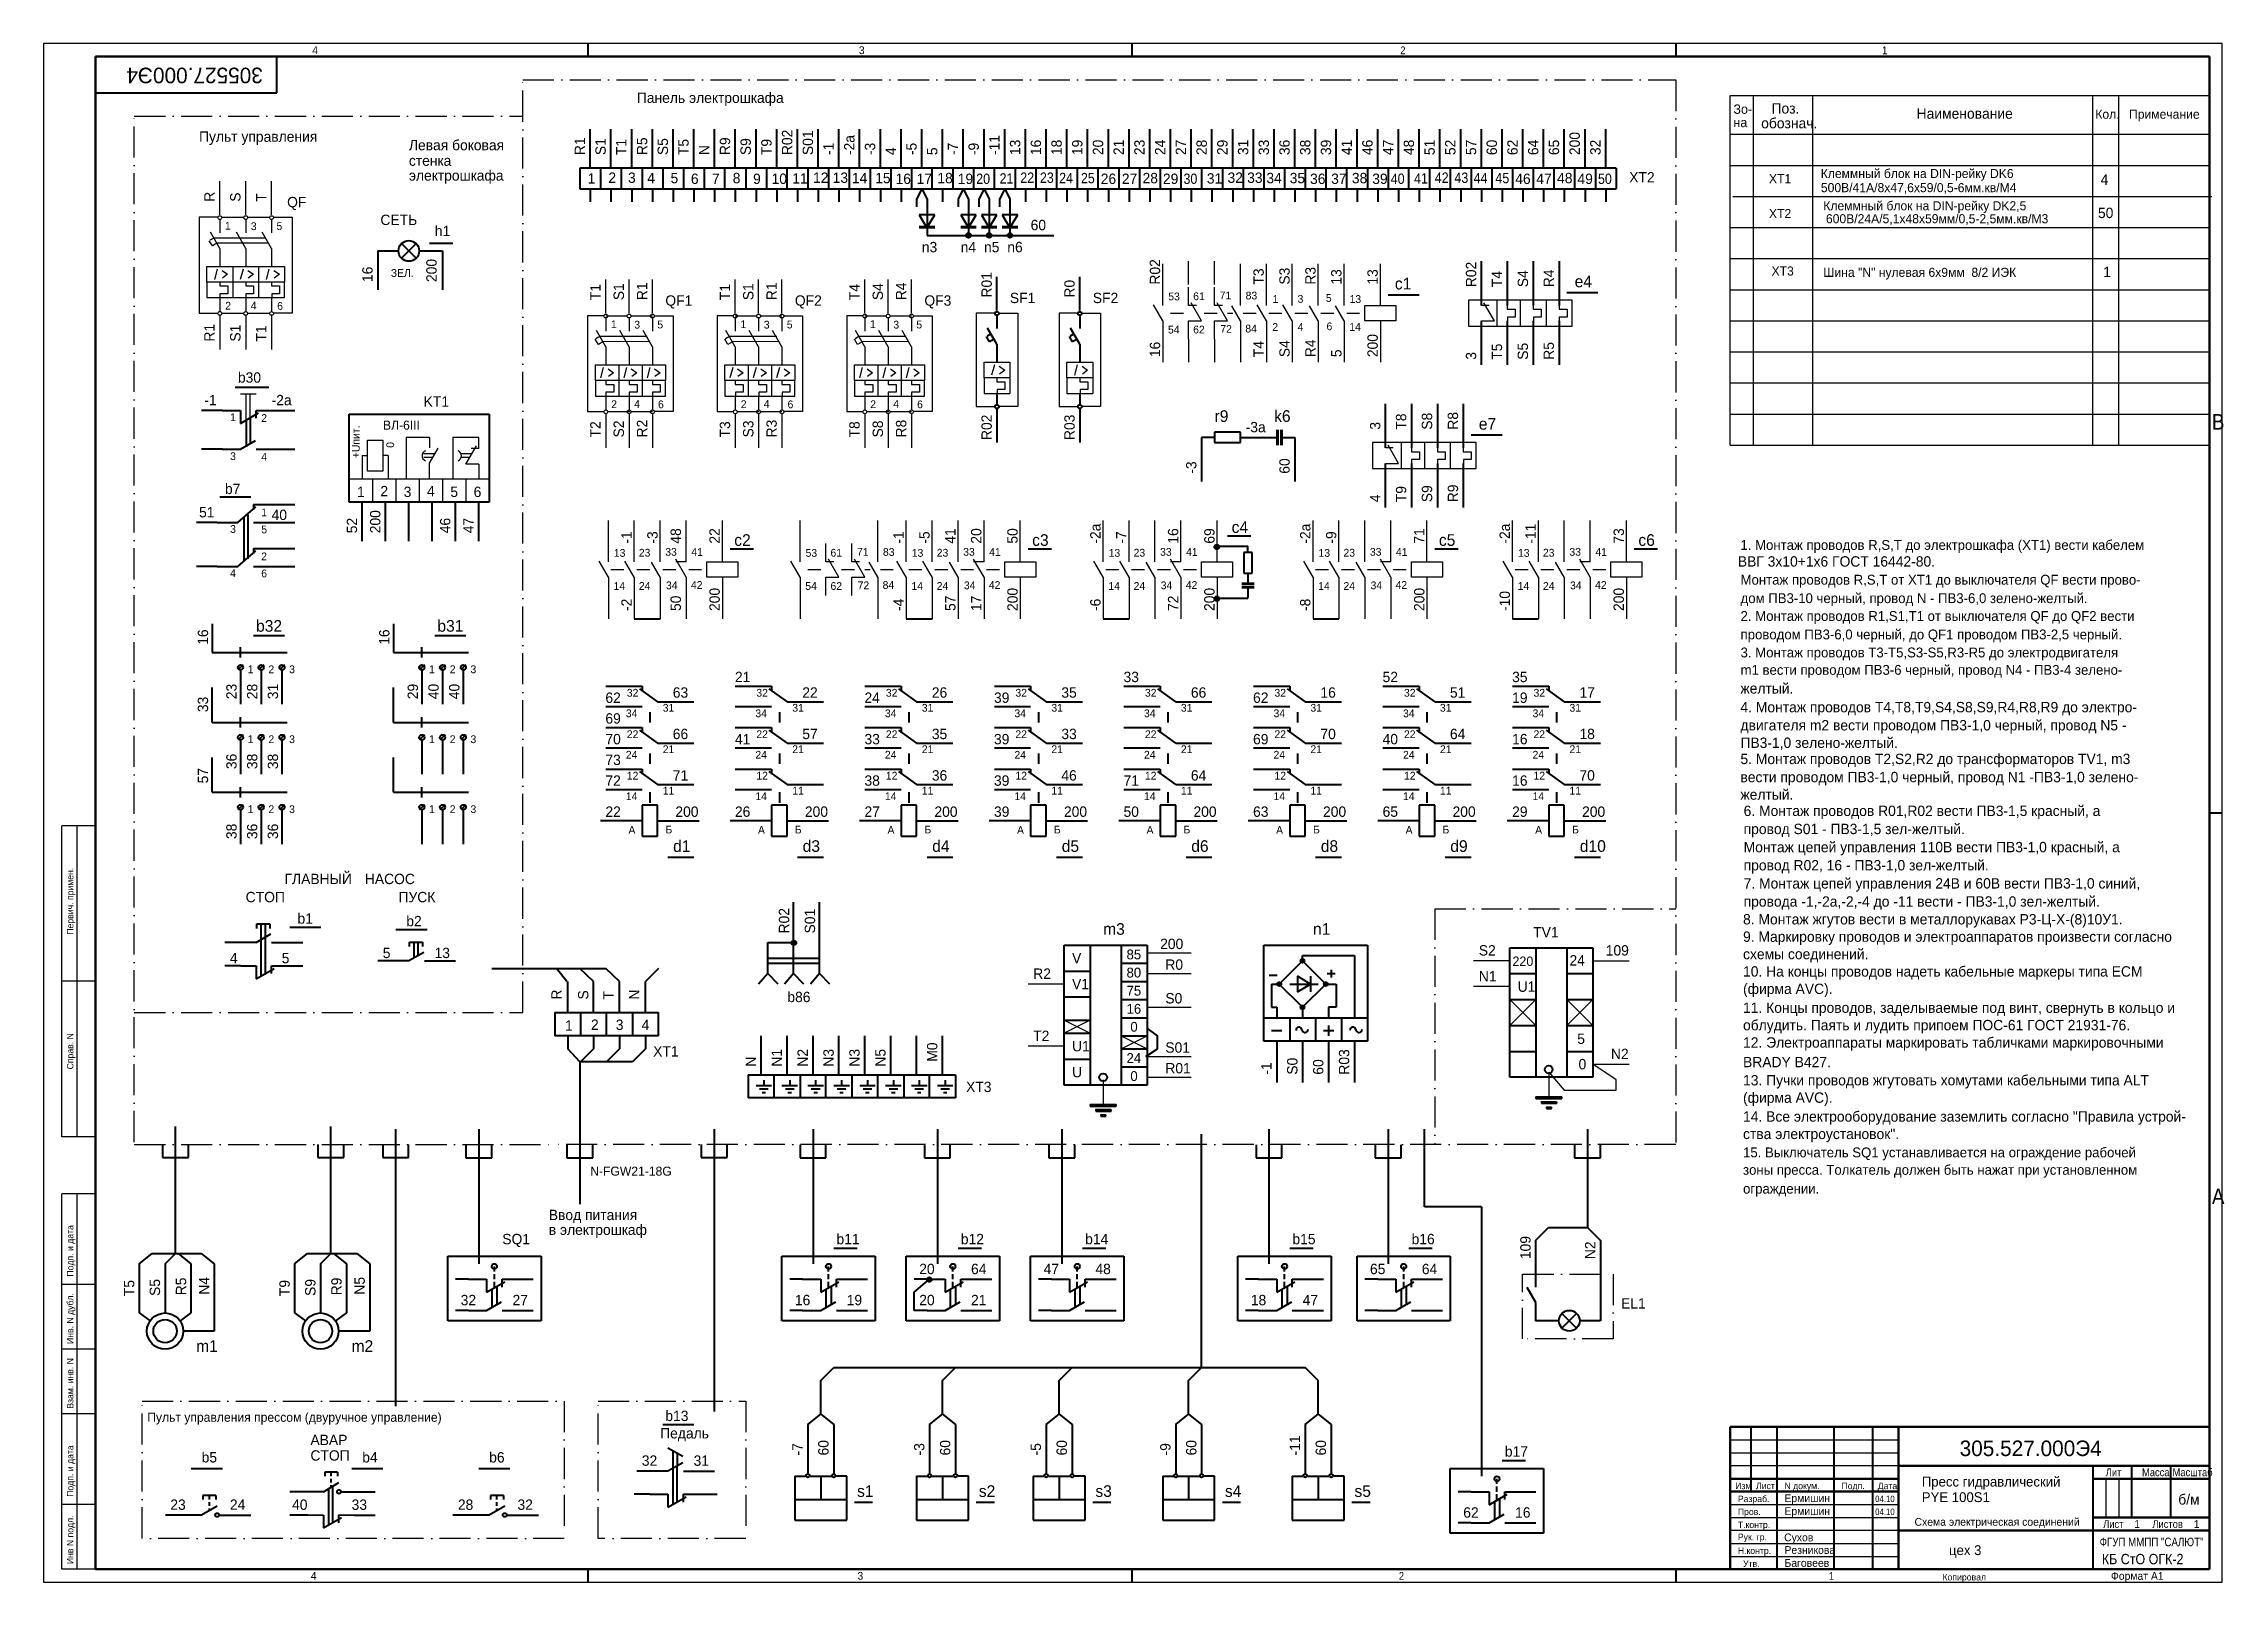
# Model space of a CAD drawing. Extents: x 0 to 842, y 0 to 594.
import ezdxf

# ---------------------------------------------------------------- set-up
doc = ezdxf.new("R2010")
doc.units = 0
doc.linetypes.add('ACAD_ISO10W100', pattern=[18, 12, -3, 0, -3])
doc.linetypes.add('K5LT_THIN', pattern=[0])
doc.layers.get('0').update_dxf_attribs({"linetype": 'CONTINUOUS', "lineweight": 40})
doc.layers.add('Layer0View0', color=7, linetype='CONTINUOUS')
for name, color, linetype, lineweight in [('СЛОЙ1', 3, 'CONTINUOUS', 30), ('Слой2', 4, 'ACAD_ISO10W100', 25), ('Слой3 -060mm', 6, 'CONTINUOUS', 50)]:
    doc.layers.add(name, color=color, linetype=linetype, lineweight=lineweight)
doc.styles.get("Standard").update_dxf_attribs({"font": 'cad2win.shx'})

msp = doc.modelspace()

# ---------------------------------------------------------------- texts
for s, height, p in [('4', 3, (103.69, 589.99)), ('3', 3, (314.69, 589.99)), ('Панель электрошкафа', 4, (229, 571.14)), ('Пульт управления', 4, (60, 556.14)), ('Левая боковая', 4, (141, 552.86)), ('стенка', 4, (141, 546.86)), ('электрошкафа', 4, (141, 541.14)), ('1', 4, (210, 540)), ('2', 4, (218, 540.29)), ('3', 4, (225.58, 540.28)), ('4', 4, (233, 540.15)), ('5', 4, (242, 540.14)), ('6', 4, (249.86, 539.86)), ('7', 4, (258, 539.87)), ('8', 4, (266, 540.14)), ('9', 4, (273.86, 539.86)), ('10', 4, (281, 539.87)), ('11', 4, (289, 540)), ('12', 4, (297, 540.29)), ('13', 4, (304.58, 540.28)), ('14', 4, (312, 540.15)), ('15', 4, (321, 540.14)), ('16', 4, (328.86, 539.86)), ('17', 4, (337, 539.87)), ('18', 4, (345, 540.14)), ('19', 4, (352.86, 539.86)), ('26', 4, (408.07, 539.86)), ('27', 4, (416.21, 539.87)), ('28', 4, (424.21, 540.14)), ('29', 4, (432.07, 539.86)), ('31', 4, (449, 540)), ('32', 4, (457, 540.29)), ('33', 4, (464.58, 540.28)), ('34', 4, (472, 540.15)), ('35', 4, (481, 540.14)), ('36', 4, (488.86, 539.86)), ('37', 4, (497, 539.87)), ('38', 4, (505, 540.14)), ('39', 4, (512.86, 539.86)), ('46', 4, (568.07, 539.86)), ('47', 4, (576.21, 539.87)), ('48', 4, (584.21, 540.14)), ('49', 4, (592.07, 539.86)), ('ХТ2', 4, (612.06, 540.44)), ('ХТ1', 3.5, (666, 540.15)), ('500B/41A/8x47,6x59/0,5-6мм.кв/M4', 3.5, (686.05, 536.69)), ('Клеммный блок на DIN-рейку DK6', 3.5, (686, 542.15)), ('4', 4, (794, 539.52)), ('QF', 4, (94, 530.86)), ('Клеммный блок на DIN-рейку DK2,5', 3.5, (687, 529.69)), ('50', 4, (793, 526.69)), ('1', 3, (70, 522.22)), ('3', 3, (80, 522.04)), ('5', 3, (89.89, 522.09)), ('СЕТЬ', 4, (130.01, 524)), ('h1', 4, (151.01, 519.71)), ('60', 4, (381, 522)), ('ХТ2', 3.5, (666, 526.69)), ('600В/24А/5,1х48х59мм/0,5-2,5мм.кв/М3', 3.5, (688, 524.69)), ('n3', 4, (339, 513.5)), ('n4', 4, (354, 513.5)), ('n5', 4, (363, 513.5)), ('n6', 4, (372, 513.5)), ('ЗЕЛ.', 3, (134.01, 504)), ('ХТ3', 3.5, (667, 504.5)), ('Шина "N" нулевая 6х9мм  8/2 ИЭК', 3.5, (687, 504)), ('1', 4, (795, 503.88)), ('QF1', 4, (240, 492.86)), ('QF2', 4, (290, 492.86)), ('QF3', 4, (340, 492.86)), ('SF1', 4, (373, 493.86)), ('SF2', 4, (405, 493.86)), ('c1', 4.5, (521.6, 499.14)), ('e4', 4.5, (591, 500)), ('2', 3, (70.11, 491.34)), ('4', 3, (79.97, 491.42)), ('6', 3, (90.17, 491.28)), ('b30', 4, (75, 463.15)), ('-1', 4, (62, 454.43)), ('-2a', 4, (88, 454.43)), ('KТ1', 4, (146.7, 453.87)), ('ВЛ-6III', 3.5, (131, 445)), ('r9', 4.5, (452, 448)), ('-3a', 4, (464, 444)), ('k6', 4.5, (475, 448)), ('e7', 4.5, (554, 445)), ('b7', 4, (70, 420.14)), ('1', 4, (121, 419.01)), ('2', 4, (130, 419.29)), ('3', 4, (139, 419.01)), ('4', 4, (148, 419.29)), ('5', 4, (157, 419.01)), ('6', 4, (166, 419.01)), ('51', 4, (60, 411.14)), ('40', 4, (88, 410.14)), ('c2', 4.5, (266.6, 400.14)), ('c3', 4.5, (381.6, 400.14)), ('c4', 4.5, (458.6, 405.14)), ('c5', 4.5, (538.6, 400.14)), ('c6', 4.5, (615.6, 400.14)), ('ВВГ 3х10+1х6 ГОСТ 16442-80.', 4, (654, 392.14)), ('1. Монтаж проводов R,S,T до электрошкафа (ХТ1) вести кабелем', 3.8, (655, 398.59)), ('Монтаж проводов R,S,T от ХТ1 до выключателя QF вести прово-', 3.8, (655.05, 385.17)), ('дом ПВ3-10 черный, провод N - ПВ3-6,0 зелено-желтый.', 3.8, (655.05, 378.05)), ('b32', 4.5, (82, 367)), ('b31', 4.5, (152, 367)), ('2. Монтаж проводов R1,S1,T1 от выключателя QF до QF2 вести ', 3.8, (655.05, 371.17)), ('проводом ПВ3-6,0 черный, до QF1 проводом ПВ3-2,5 черный.', 3.8, (655.05, 364.05)), ('1', 3, (78.77, 351)), ('2', 3, (86.77, 351)), ('3', 3, (94.77, 351)), ('1', 3, (148.77, 351)), ('2', 3, (156.77, 351)), ('3', 3, (164.77, 351)), ('3. Монтаж проводов T3-T5,S3-S5,R3-R5 до электродвигателя ', 3.8, (655.05, 357.09)), ('m1 вести проводом ПВ3-6 черный, провод N4 - ПВ3-4 зелено-', 3.8, (655.05, 350.37)), ('63', 4, (242.86, 341.54)), ('21', 4, (266.86, 347.54)), ('22', 4, (292.86, 341.54)), ('26', 4, (342.86, 341.54)), ('35', 4, (392.86, 341.54)), ('33', 4, (416.86, 347.54)), ('66', 4, (442.86, 341.54)), ('16', 4, (492.86, 341.54)), ('52', 4, (516.86, 347.54)), ('51', 4, (542.86, 341.54)), ('35', 4, (566.86, 347.54)), ('17', 4, (592.86, 341.54)), ('желтый.', 4, (655, 343.14)), ('62', 4, (216.86, 339.54)), ('24', 4, (316.86, 339.54)), ('39', 4, (366.86, 339.54)), ('62', 4, (466.86, 339.54)), ('19', 4, (566.86, 339.54)), ('4. Монтаж проводов T4,T8,T9,S4,S8,S9,R4,R8,R9 до электро-', 4, (655, 335.9)), ('69', 4, (216.86, 331.54)), ('66', 4, (242.86, 325.54)), ('57', 4, (292.86, 325.54)), ('35', 4, (342.86, 325.54)), ('33', 4, (392.86, 325.54)), ('70', 4, (492.86, 325.54)), ('64', 4, (542.86, 325.54)), ('18', 4, (592.86, 325.54)), ('двигателя m2 вести проводом ПВ3-1,0 черный, провод N5 -', 4, (655, 328.9)), ('1', 3, (78.77, 324)), ('2', 3, (86.77, 324)), ('3', 3, (94.77, 324)), ('1', 3, (148.77, 324)), ('2', 3, (156.77, 324)), ('3', 3, (164.77, 324)), ('70', 4, (216.86, 323.54)), ('41', 4, (266.86, 323.54)), ('33', 4, (316.86, 323.54)), ('39', 4, (366.86, 323.54)), ('69', 4, (466.86, 323.54)), ('40', 4, (516.86, 323.54)), ('16', 4, (566.86, 323.54)), ('5. Монтаж проводов T2,S2,R2 до трансформаторов TV1, m3', 4, (655, 315.9)), ('ПВ3-1,0 зелено-желтый.', 4, (655, 322.14)), ('73', 4, (216.86, 315.54)), ('72', 4, (216.86, 307.54)), ('71', 4, (242.86, 309.54)), ('38', 4, (316.86, 307.54)), ('36', 4, (342.86, 309.54)), ('39', 4, (366.86, 307.54)), ('46', 4, (392.86, 309.54)), ('71', 4, (416.86, 307.54)), ('64', 4, (442.86, 309.54)), ('16', 4, (566.86, 307.54)), ('70', 4, (592.86, 309.54)), ('вести проводом ПВ3-1,0 черный, провод N1 -ПВ3-1,0 зелено-', 4, (655, 308.9)), ('желтый.', 4, (655, 302.14)), ('1', 3, (78.77, 297)), ('2', 3, (86.77, 297)), ('3', 3, (94.77, 297)), ('1', 3, (148.77, 297)), ('2', 3, (156.77, 297)), ('3', 3, (164.77, 297)), ('22', 4, (216.86, 295.54)), ('200', 4, (243.86, 295.54)), ('26', 4, (266.86, 295.54)), ('200', 4, (293.86, 295.54)), ('27', 4, (316.86, 295.54)), ('200', 4, (343.86, 295.54)), ('39', 4, (366.86, 295.54)), ('200', 4, (393.86, 295.54)), ('50', 4, (416.86, 295.54)), ('200', 4, (443.86, 295.54)), ('63', 4, (466.86, 295.54)), ('200', 4, (493.86, 295.54)), ('65', 4, (516.86, 295.54)), ('200', 4, (543.86, 295.54)), ('29', 4, (566.86, 295.54)), ('200', 4, (593.86, 295.54)), ('6. Монтаж проводов R01,R02 вести ПВ3-1,5 красный, а ', 4, (656.23, 295.86)), ('d1', 4.5, (243, 282)), ('d3', 4.5, (293, 282)), ('d4', 4.5, (343, 282)), ('d5', 4.5, (393, 282)), ('d6', 4.5, (443, 282)), ('d8', 4.5, (493, 282)), ('d9', 4.5, (543, 282)), ('d10', 4.5, (593, 282)), ('провод S01 - ПВ3-1,5 зел-желтый.', 4, (656.23, 288.86)), ('провод R02, 16 - ПВ3-1,0 зел-желтый.', 4, (656.23, 274.86)), ('Монтаж цепей управления 110В вести ПВ3-1,0 красный, а ', 4, (656.23, 281.86)), ('ГЛАВНЫЙ', 4, (93, 269.57)), ('НАСОС', 4, (124, 269.57)), ('7. Монтаж цепей управления 24В и 60В вести ПВ3-1,0 синий,', 4, (656.23, 267.86)), ('СТОП', 4, (78, 262.57)), ('ПУСК', 4, (137, 262.57)), ('провода -1,-2а,-2,-4 до -11 вести - ПВ3-1,0 зел-желтый.', 4, (656.23, 260.86)), ('b1', 4, (98, 254.29)), ('b2', 4, (140, 253.29)), ('m3', 4.5, (409, 250)), ('n1', 4.5, (490, 250)), ('TV1', 4, (575, 249)), ('8. Монтаж жгутов вести в металлорукавах Р3-Ц-Х-(8)10У1.', 4, (656, 254)), ('5', 4, (130.91, 241.01)), ('13', 4, (150.91, 241.01)), ('85', 3.8, (418.02, 240.52)), ('200', 4, (431, 244.5)), ('S2', 4, (554, 242)), ('109', 4, (603, 242)), ('схемы соединений.', 4, (656, 240.57)), ('9. Маркировку проводов и электроаппаратов произвести согласно', 4, (656, 247.29)), ('4', 4, (71.91, 239.01)), ('5', 4, (91.91, 239.01)), ('R2', 4, (382, 233)), ('V', 4, (397, 239)), ('80', 3.8, (418.02, 233.52)), ('R0', 4, (433, 236.5)), ('N1', 4, (554, 232)), ('220', 3.6, (567, 238)), ('24', 4, (589, 238.14)), ('10. На концы проводов надеть кабельные маркеры типа ECM', 4, (656, 233.86)), ('b86', 4, (287.09, 224)), ('V1', 4, (397, 229)), ('75', 3.8, (418.02, 226.52)), ('S0', 4, (433, 223.5)), ('U1', 4, (569, 228)), ('(фирма AVC).', 4, (656, 227.14)), ('16', 3.8, (418.02, 219.52)), ('11. Концы проводов, заделываемые под винт, свернуть в кольцо и', 4, (656, 219.86)), ('1', 4, (201.29, 213)), ('2', 4, (211.29, 213.29)), ('3', 4, (220.86, 213.28)), ('4', 4, (230.86, 213.28)), ('T2', 4, (382, 209)), ('0', 3.8, (419.5, 212.57)), ('5', 4, (592, 207.86)), ('облудить. Паять и лудить припоем ПОС-61 ГОСТ 21931-76.', 4, (656, 213.14)), ('12. Электроаппараты маркировать табличками маркировочными', 4, (656, 206.43)), ('ХТ1', 4, (235.29, 203)), ('U1', 4, (397, 205)), ('24', 3.8, (418.02, 200.52)), ('S01', 4, (433, 204.5)), ('0', 4, (592.5, 198.07)), ('N2', 4, (605, 202)), ('BRADY B427.', 4, (656, 198.87)), ('U', 4, (397, 195)), ('0', 3.8, (419.5, 193.57)), ('R01', 4, (433, 196.5)), ('13. Пучки проводов жгутовать хомутами кабельными типа ALT', 4, (656, 191.86)), ('ХТ3', 4, (356.08, 189.29)), ('(фирма AVC).', 4, (656, 185.14)), ('14. Все электрооборудование заземлить согласно "Правила устрой-', 4, (656, 177.86)), ('ства электроустановок".', 4, (656, 171.14)), ('N-FGW21-18G', 3.5, (211, 157)), ('зоны пресса. Толкатель должен быть нажат при установленном', 3.8, (656, 157.37)), ('15. Выключатель SQ1 устанавливается на ограждение рабочей', 3.8, (656, 164.09)), ('ограждении.', 3.8, (656, 150.09)), ('Ввод питания', 4, (195, 139.86)), ('в электрошкаф', 4, (195, 134.14)), ('b11', 4, (306.05, 130.54)), ('b12', 4, (354.05, 130.54)), ('b14', 4, (402.05, 130.54)), ('b15', 4, (482.05, 130.54)), ('b16', 4, (528.05, 130.54)), ('SQ1', 4, (177.05, 130.54)), ('20', 4, (338, 119)), ('64', 4, (358, 119)), ('47', 4, (386, 119)), ('48', 4, (406, 119)), ('65', 4, (512, 119)), ('64', 4, (532, 119)), ('32', 4, (161, 107)), ('27', 4, (181, 107)), ('16', 4, (290, 107)), ('19', 4, (310, 107)), ('20', 4, (338, 107)), ('21', 4, (358, 107)), ('18', 4, (466, 107)), ('47', 4, (486, 107)), ('EL1', 4, (608.93, 105.71)), ('m1', 4.5, (58.88, 89)), ('m2', 4.5, (118.88, 89)), ('Пульт управления прессом (двуручное управление)', 3.5, (40, 62)), ('Педаль', 4, (238, 55.57)), ('b13', 4, (240, 62.29)), ('АВАР', 4, (103, 53)), ('СТОП', 4, (103, 47)), ('b17', 4, (564.05, 48.54)), ('305.527.000Э4', 6, (739.61, 48.76)), ('b5', 4, (61, 46.29)), ('b4', 4, (123, 46.29)), ('b6', 4, (172, 46.29)), ('32', 4, (230.91, 45.01)), ('31', 4, (250.91, 45.01)), ('s1', 4.5, (314, 33)), ('s2', 4.5, (361, 33)), ('s3', 4.5, (406, 33)), ('s4', 4.5, (456, 33)), ('s5', 4.5, (506, 33)), ('Пресс гидравлический', 3.8, (725, 37)), ('PYE 100S1', 3.8, (725, 31)), ('б/м', 4, (824, 30.04)), ('23', 4, (48.91, 28.01)), ('24', 4, (71.91, 28.01)), ('40', 4, (95.91, 28.01)), ('33', 4, (118.91, 28.01)), ('28', 4, (159.91, 28.01)), ('32', 4, (182.91, 28.01)), ('62', 4, (548, 25)), ('16', 4, (568, 25)), ('1', 3, (807, 21.04)), ('1', 3, (830, 21.04)), ('цех 3', 3.8, (735.5, 10.54)), ('4', 3, (103.15, 1.04)), ('3', 3, (314.15, 1.04))]:
    msp.add_text(s, height=height).set_placement(p)
at = {"width": 0.9}
for s, height, p in [('2', 3, (523.69, 589.95)), ('1', 3, (709.69, 589.95)), ('20', 4, (360, 539.87)), ('21', 4, (369, 540)), ('22', 4, (377, 540.29)), ('23', 4, (384.58, 540.28)), ('24', 4, (392, 540.15)), ('25', 4, (400.4, 540.14)), ('30', 4, (440, 539.87)), ('40', 4, (520, 539.87)), ('41', 4, (529, 540)), ('42', 4, (537, 540.29)), ('43', 4, (544.58, 540.28)), ('44', 4, (552, 540.15)), ('45', 4, (560.4, 540.14)), ('50', 4, (600, 539.87)), ('В', 6, (837, 445.04)), ('А', 6, (837, 146.04)), ('2', 3, (523.15, 1)), ('1', 3, (689.15, 1))]:
    msp.add_text(s, height=height, dxfattribs=at).set_placement(p)
for s, height, rotation, p in [('305527.000Э4', 6, 180, (84.61, 584.76)), ('R1', 4, 90, (209, 551)), ('S1', 4, 90, (217, 551)), ('T1', 4, 90, (225, 551)), ('R5', 4, 90, (233, 551)), ('S5', 4, 90, (241, 551)), ('T5', 4, 90, (249, 551)), ('R9', 4, 90, (265, 551)), ('S9', 4, 90, (273, 551)), ('T9', 4, 90, (281, 551)), ('R02', 4, 90, (289, 551)), ('S01', 4, 90, (297, 551)), ('-2a', 4, 90, (313, 551)), ('-11', 4, 90, (369, 551)), ('13', 4, 90, (377, 551)), ('16', 4, 90, (385, 551)), ('18', 4, 90, (393, 551)), ('19', 4, 90, (401, 551)), ('20', 4, 90, (409, 551)), ('21', 4, 90, (417, 551)), ('23', 4, 90, (425, 551)), ('24', 4, 90, (433, 551)), ('27', 4, 90, (441, 551)), ('28', 4, 90, (449, 551)), ('29', 4, 90, (457, 551)), ('31', 4, 90, (465, 551)), ('33', 4, 90, (473, 551)), ('36', 4, 90, (481, 551)), ('38', 4, 90, (489, 551)), ('39', 4, 90, (497, 551)), ('41', 4, 90, (505, 551)), ('46', 4, 90, (513, 551)), ('47', 4, 90, (521, 551)), ('48', 4, 90, (529, 551)), ('51', 4, 90, (537, 551)), ('52', 4, 90, (545, 551)), ('57', 4, 90, (553, 551)), ('60', 4, 90, (561, 551)), ('62', 4, 90, (569, 551)), ('64', 4, 90, (577, 551)), ('65', 4, 90, (585, 551)), ('200', 4, 90, (593, 551)), ('32', 4, 90, (601, 551)), ('N', 4, 90, (257, 551)), ('-1', 4, 90, (305, 551)), ('-3', 4, 90, (321, 551)), ('4', 4, 90, (329, 551)), ('-5', 4, 90, (337, 551)), ('5', 4, 90, (345, 551)), ('-7', 4, 90, (353, 551)), ('-9', 4, 90, (361, 551)), ('R', 4, 90, (66, 533)), ('S', 4, 90, (76, 533)), ('T', 4, 90, (86, 533)), ('16', 4, 90, (127, 502)), ('200', 4, 90, (151.71, 502)), ('R01', 4, 90, (366, 496)), ('R02', 4, 90, (431, 501)), ('T3', 4, 90, (471, 501)), ('S3', 4, 90, (481, 501)), ('R3', 4, 90, (491, 501)), ('13', 4, 90, (501, 501)), ('13', 4, 90, (515, 501)), ('R02', 4, 90, (553, 500)), ('T4', 4, 90, (563, 500)), ('S4', 4, 90, (573, 500)), ('R4', 4, 90, (583, 500)), ('T1', 4, 90, (215, 495)), ('S1', 4, 90, (224, 495)), ('R1', 4, 90, (233, 495)), ('T1', 4, 90, (265, 495)), ('S1', 4, 90, (274, 495)), ('R1', 4, 90, (283, 495)), ('T4', 4, 90, (315, 495)), ('S4', 4, 90, (324, 495)), ('R4', 4, 90, (333, 495)), ('R0', 4, 90, (398, 496)), ('R1', 4, 90, (66, 479)), ('S1', 4, 90, (76, 479)), ('T1', 4, 90, (86, 479)), ('200', 4, 90, (515, 473)), ('16', 4, 90, (431, 473)), ('T4', 4, 90, (471, 473)), ('S4', 4, 90, (481, 473)), ('R4', 4, 90, (491, 473)), ('5', 4, 90, (501, 473)), ('3', 4, 90, (553, 472)), ('T5', 4, 90, (563, 472)), ('S5', 4, 90, (573, 472)), ('R5', 4, 90, (583, 472)), ('T2', 4, 90, (215, 442)), ('S2', 4, 90, (224, 442)), ('R2', 4, 90, (233, 442)), ('T3', 4, 90, (265, 442)), ('S3', 4, 90, (274, 442)), ('R3', 4, 90, (283, 442)), ('T8', 4, 90, (315, 442)), ('S8', 4, 90, (324, 442)), ('R8', 4, 90, (333, 442)), ('R02', 4, 90, (366, 441)), ('R03', 4, 90, (398, 441)), ('3', 4, 90, (516, 445)), ('T8', 4, 90, (526, 445)), ('S8', 4, 90, (536, 445)), ('R8', 4, 90, (546, 445)), ('-3', 4, 90, (445, 428)), ('60', 4, 90, (481, 428)), ('T9', 4, 90, (526, 417)), ('S9', 4, 90, (536, 417)), ('R9', 4, 90, (546, 417)), ('200', 4, 90, (130, 405)), ('4', 4, 90, (516, 417)), ('52', 4, 90, (121, 405)), ('46', 4, 90, (157, 405)), ('47', 4, 90, (166, 405)), ('-1', 4, 90, (227, 401)), ('-3', 4, 90, (237, 401)), ('48', 4, 90, (246, 401)), ('22', 4, 90, (261, 401)), ('-1', 4, 90, (332, 401)), ('-5', 4, 90, (342, 401)), ('41', 4, 90, (352, 401)), ('20', 4, 90, (362, 401)), ('50', 4, 90, (376, 401)), ('-2a', 4, 90, (408, 401)), ('-7', 4, 90, (418, 401)), ('16', 4, 90, (438, 401)), ('69', 4, 90, (452, 401)), ('-2a', 4, 90, (489, 401)), ('-9', 4, 90, (499, 401)), ('71', 4, 90, (533, 401)), ('-2a', 4, 90, (566, 401)), ('-11', 4, 90, (576, 401)), ('73', 4, 90, (610, 401)), ('-2', 4, 90, (227, 375)), ('50', 4, 90, (246, 375)), ('200', 4, 90, (261, 375)), ('-4', 4, 90, (332, 375)), ('57', 4, 90, (352, 375)), ('17', 4, 90, (362, 375)), ('200', 4, 90, (376, 375)), ('-6', 4, 90, (408, 375)), ('72', 4, 90, (438, 375)), ('200', 4, 90, (452, 375)), ('-8', 4, 90, (489, 375)), ('200', 4, 90, (533, 375)), ('-10', 4, 90, (566, 375)), ('200', 4, 90, (610, 375)), ('16', 4, 90, (63.5, 361.95)), ('16', 4, 90, (133.5, 361.95)), ('23', 4, 90, (74.5, 340.95)), ('28', 4, 90, (82.5, 340.95)), ('31', 4, 90, (90.5, 340.95)), ('29', 4, 90, (144.5, 340.95)), ('40', 4, 90, (152.5, 340.95)), ('40', 4, 90, (160.5, 340.95)), ('33', 4, 90, (63.5, 335.95)), ('57', 4, 90, (63.5, 308.45)), ('36', 4, 90, (74.5, 313.95)), ('38', 4, 90, (82.5, 313.95)), ('38', 4, 90, (90.5, 313.95)), ('38', 4, 90, (74.5, 286.95)), ('36', 4, 90, (82.5, 286.95)), ('36', 4, 90, (90.5, 286.95)), ('R02', 4, 90, (287.8, 250.52)), ('S01', 4, 90, (297.8, 250.52)), ('R', 4, 90, (200, 225)), ('S', 4, 90, (210.29, 225)), ('T', 4, 90, (220, 225)), ('N', 4, 90, (230, 225)), ('N', 4, 90, (275, 199.1)), ('N1', 4, 90, (285, 199.1)), ('N2', 4, 90, (295, 199.1)), ('N3', 4, 90, (305, 199.1)), ('N3', 4, 90, (315, 199.1)), ('N5', 4, 90, (325, 199.1)), ('М0', 4, 90, (345, 201)), ('S0', 4, 90, (484, 196)), ('R03', 4, 90, (504, 196)), ('-1', 4, 90, (474, 196)), ('60', 4, 90, (494, 196)), ('109', 4, 90, (574, 124.79)), ('N2', 4, 90, (599, 124.79)), ('T5', 4, 90, (35, 110.5)), ('S5', 4, 90, (44.95, 110.58)), ('R5', 4, 90, (55.03, 110.83)), ('N4', 4, 90, (63.97, 111.08)), ('T9', 4, 90, (95, 110.5)), ('S9', 4, 90, (104.95, 110.58)), ('R9', 4, 90, (115.03, 110.83)), ('N5', 4, 90, (123.97, 111.08)), ('-7', 4, 90, (293, 49)), ('60', 4, 90, (303, 49)), ('-3', 4, 90, (340, 49)), ('60', 4, 90, (350, 49)), ('-5', 4, 90, (385, 49)), ('60', 4, 90, (395, 49)), ('-9', 4, 90, (435, 49)), ('60', 4, 90, (445, 49)), ('-11', 4, 90, (485, 49)), ('60', 4, 90, (495, 49))]:
    msp.add_text(s, height=height, rotation=rotation).set_placement(p)
at = {"color": 0}
for s, height, width, p in [('ФГУП ММПП "САЛЮТ"', 3.3, 0.85, (793.64, 13.96)), ('КБ СтО ОГК-2', 4, 0.9, (794.5, 7))]:
    msp.add_text(s, height=height, dxfattribs=dict(at, width=width)).set_placement(p)
at = {"layer": 'СЛОЙ1'}
for s, height, p in [('Зо-', 3.6, (652.3, 566.94)), ('на', 3.6, (652.3, 561.8)), ('обознач.', 4, (663, 561.33)), ('Поз.', 4, (667, 567.04)), ('Наименование', 4, (723, 565.04)), ('Кол.', 3.5, (792, 565.04)), ('Примечание', 3.5, (805, 565.04)), ('53', 3, (434.12, 494.93)), ('61', 3, (443.75, 495)), ('71', 3, (453.97, 495.33)), ('83', 3, (464, 495.29)), ('1', 3, (474.41, 493.93)), ('3', 3, (484.04, 494)), ('5', 3, (494.97, 494.33)), ('13', 3, (504.12, 493.93)), ('1', 3, (219, 484.22)), ('3', 3, (228, 484.04)), ('5', 3, (236.89, 484.09)), ('1', 3, (269, 484.22)), ('3', 3, (278, 484.04)), ('5', 3, (286.89, 484.09)), ('1', 3, (319, 484.22)), ('3', 3, (328, 484.04)), ('5', 3, (336.89, 484.09)), ('54', 3, (434, 482.14)), ('62', 3, (443.75, 482.15)), ('72', 3, (454.22, 482.4)), ('84', 3, (463.87, 482.53)), ('2', 3, (474.29, 483.14)), ('4', 3, (484.04, 483.15)), ('6', 3, (495.22, 483.4)), ('14', 3, (504, 483.14)), ('2', 3, (219.11, 453.34)), ('4', 3, (227.97, 453.42)), ('6', 3, (237.17, 453.28)), ('2', 3, (269.11, 453.34)), ('4', 3, (277.97, 453.42)), ('6', 3, (287.17, 453.28)), ('2', 3, (319.11, 453.34)), ('4', 3, (327.97, 453.42)), ('6', 3, (337.17, 453.28)), ('1', 3, (72, 448.29)), ('2', 3, (84, 448)), ('3', 3, (72, 433.29)), ('4', 3, (84, 433)), ('1', 3, (84, 411.57)), ('3', 3, (72, 405.14)), ('5', 3, (84, 405)), ('2', 3, (84, 394.57)), ('13', 3, (220.12, 395.93)), ('23', 3, (229.75, 396)), ('33', 3, (239.97, 396.33)), ('41', 3, (250, 396.29)), ('53', 3, (294.12, 395.93)), ('61', 3, (303.75, 396)), ('71', 3, (313.97, 396.33)), ('83', 3, (324, 396.29)), ('13', 3, (335.12, 395.93)), ('23', 3, (344.75, 396)), ('33', 3, (354.97, 396.33)), ('41', 3, (365, 396.29)), ('13', 3, (411.12, 395.93)), ('23', 3, (420.75, 396)), ('33', 3, (430.97, 396.33)), ('41', 3, (441, 396.29)), ('13', 3, (492.12, 395.93)), ('23', 3, (501.75, 396)), ('33', 3, (511.97, 396.33)), ('41', 3, (522, 396.29)), ('13', 3, (569.12, 395.93)), ('23', 3, (578.75, 396)), ('33', 3, (588.97, 396.33)), ('41', 3, (599, 396.29)), ('4', 3, (72, 388.14)), ('6', 3, (84, 388)), ('14', 3, (220, 383.14)), ('24', 3, (229.75, 383.15)), ('34', 3, (240.22, 383.4)), ('42', 3, (249.87, 383.53)), ('54', 3, (294, 383.14)), ('62', 3, (303.75, 383.15)), ('72', 3, (314.22, 383.4)), ('84', 3, (323.87, 383.53)), ('14', 3, (335, 383.14)), ('24', 3, (344.75, 383.15)), ('34', 3, (355.22, 383.4)), ('42', 3, (364.87, 383.53)), ('14', 3, (411, 383.14)), ('24', 3, (420.75, 383.15)), ('34', 3, (431.22, 383.4)), ('42', 3, (440.87, 383.53)), ('14', 3, (492, 383.14)), ('24', 3, (501.75, 383.15)), ('34', 3, (512.22, 383.4)), ('42', 3, (521.87, 383.53)), ('14', 3, (569, 383.14)), ('24', 3, (578.75, 383.15)), ('34', 3, (589.22, 383.4)), ('42', 3, (598.87, 383.53)), ('34', 3, (224.75, 334)), ('32', 3, (225.12, 341.93)), ('31', 3, (239, 336.14)), ('34', 3, (274.75, 334)), ('32', 3, (275.12, 341.93)), ('31', 3, (289, 336.14)), ('34', 3, (324.75, 334)), ('32', 3, (325.12, 341.93)), ('31', 3, (339, 336.14)), ('34', 3, (374.75, 334)), ('32', 3, (375.12, 341.93)), ('31', 3, (389, 336.14)), ('34', 3, (424.75, 334)), ('32', 3, (425.12, 341.93)), ('31', 3, (439, 336.14)), ('34', 3, (474.75, 334)), ('32', 3, (475.12, 341.93)), ('31', 3, (489, 336.14)), ('34', 3, (524.75, 334)), ('32', 3, (525.12, 341.93)), ('31', 3, (539, 336.14)), ('34', 3, (574.75, 334)), ('32', 3, (575.12, 341.93)), ('31', 3, (589, 336.14)), ('22', 3, (225.12, 325.93)), ('22', 3, (275.12, 325.93)), ('22', 3, (325.12, 325.93)), ('22', 3, (375.12, 325.93)), ('22', 3, (425.12, 325.93)), ('22', 3, (475.12, 325.93)), ('22', 3, (525.12, 325.93)), ('22', 3, (575.12, 325.93)), ('24', 3, (224.75, 318)), ('21', 3, (239, 320.14)), ('24', 3, (274.75, 318)), ('21', 3, (289, 320.14)), ('24', 3, (324.75, 318)), ('21', 3, (339, 320.14)), ('24', 3, (374.75, 318)), ('21', 3, (389, 320.14)), ('24', 3, (424.75, 318)), ('21', 3, (439, 320.14)), ('24', 3, (474.75, 318)), ('21', 3, (489, 320.14)), ('24', 3, (524.75, 318)), ('21', 3, (539, 320.14)), ('24', 3, (574.75, 318)), ('21', 3, (589, 320.14)), ('12', 3, (225.12, 309.93)), ('12', 3, (275.12, 309.93)), ('12', 3, (325.12, 309.93)), ('12', 3, (375.12, 309.93)), ('12', 3, (425.12, 309.93)), ('12', 3, (475.12, 309.93)), ('12', 3, (525.12, 309.93)), ('12', 3, (575.12, 309.93)), ('14', 3, (224.75, 302)), ('11', 3, (239, 304.14)), ('14', 3, (274.75, 302)), ('11', 3, (289, 304.14)), ('14', 3, (324.75, 302)), ('11', 3, (339, 304.14)), ('14', 3, (374.75, 302)), ('11', 3, (389, 304.14)), ('14', 3, (424.75, 302)), ('11', 3, (439, 304.14)), ('14', 3, (474.75, 302)), ('11', 3, (489, 304.14)), ('14', 3, (524.75, 302)), ('11', 3, (539, 304.14)), ('14', 3, (574.75, 302)), ('11', 3, (589, 304.14)), ('А', 3, (225.75, 289)), ('Б', 3, (240, 289.14)), ('А', 3, (275.75, 289)), ('Б', 3, (290, 289.14)), ('А', 3, (325.75, 289)), ('Б', 3, (340, 289.14)), ('А', 3, (375.75, 289)), ('Б', 3, (390, 289.14)), ('А', 3, (425.75, 289)), ('Б', 3, (440, 289.14)), ('А', 3, (475.75, 289)), ('Б', 3, (490, 289.14)), ('А', 3, (525.75, 289)), ('Б', 3, (540, 289.14)), ('А', 3, (575.75, 289)), ('Б', 3, (590, 289.14)), ('Изм', 2.5, (653, 36)), ('Лист', 2.5, (661, 36)), ('N докум.', 2.5, (672, 36)), ('Ермишин', 3, (672, 31)), ('Подп.', 2.5, (694, 36)), ('Дата', 2.5, (708, 36)), ('Пров.', 2.5, (654, 26)), ('Разраб.', 2.5, (654, 31)), ('Ермишин', 3, (672, 26)), ('Т.контр.', 2.5, (654, 21)), ('Рук. гр.', 2.5, (654, 16.29)), ('Сухов', 3, (671.86, 15.86)), ('Схема электрическая соединений', 3, (722.21, 21.86)), ('Н.контр.', 2.5, (654, 11)), ('Утв.', 2.5, (656, 6)), ('Резникова', 3, (672, 11)), ('Баговеев', 3, (672, 6)), ('Копировал', 2.5, (733, 0.76)), ('Формат А1', 3, (798, 1))]:
    msp.add_text(s, height=height, dxfattribs=at).set_placement(p)
for s, height, p in [('+Uпит.', 3, (122, 434)), ('0', 3, (135.29, 438)), ('Первич. примен.', 2.5, (11.5, 250.04)), ('Справ. N', 2.5, (11.5, 198.04)), ('Подп. и дата', 2.5, (11.5, 118.04)), ('Инв. N дубл.', 2.5, (11.5, 92.04)), ('Взам. инв. N', 2.5, (11.5, 67.04)), ('Подп. и дата', 2.5, (11.5, 33.04)), ('Инв N подл.', 2.5, (11.5, 7.04))]:
    msp.add_text(s, height=height, rotation=90, dxfattribs=at).set_placement(p)
at = {"layer": 'СЛОЙ1', "width": 0.9}
for s, height, p in [('Лит', 3, (796, 41)), ('Масса', 3, (810, 41)), ('Масштаб', 3, (821.8, 41)), ('04.10', 2.5, (707, 31)), ('04.10', 2.5, (707, 26)), ('Лист', 3, (795, 21)), ('Листов', 3, (814, 21))]:
    msp.add_text(s, height=height, dxfattribs=at).set_placement(p)

# ---------------------------------------------------------------- blocks, each defined once
blk = doc.blocks.new('контакт размыкающ')
for p, q in [((0, 0), (7, 0)), ((7, 0), (7, -5)), ((13, 0), (20, 0)), ((13, -3), (13, 0)), ((7, -5), (13.98, -0.97))]:
    blk.add_line(p, q)
blk = doc.blocks.new('контакт замыкающ')
for p, q in [((0, 0), (7, 0)), ((7, 0), (12.8, 3.35)), ((13, 0), (20, 0))]:
    blk.add_line(p, q)
blk = doc.blocks.new('ЛАМПА')
for p, q in [((0, 0), (8.02, 0)), ((14.81, -2.83), (9.15, 2.83)), ((14.81, 2.83), (9.15, -2.83)), ((9.15, 2.83), (9.15, 2.83)), ((16, -0.01), (25, 0))]:
    blk.add_line(p, q)
blk.add_circle((11.98, 0), 4)
blk = doc.blocks.new('Точка')
for radius in [0.9, 0.6, 0.3]:
    blk.add_circle((-0.1, -0.1), radius)
blk = doc.blocks.new('конденсатор')
for p, q in [((0, 0), (5, 0)), ((5, 3), (5, -3)), ((5.36, 3), (5.36, -3)), ((6.64, 3), (6.64, -3)), ((7, 3), (7, -3)), ((7, 0), (12, 0))]:
    blk.add_line(p, q)
blk = doc.blocks.new('сопротив')
for p, q in [((5, 0), (0, 0)), ((15, 2), (5, 2)), ((5, 2), (5, -2)), ((15, -2), (15, 2)), ((15, 0), (20, 0)), ((5, -2), (15, -2))]:
    blk.add_line(p, q)
blk = doc.blocks.new('R-C цепочка')
blk.add_line((20, 0), (24, 0))
for name, p in [('сопротив', (0, 0)), ('конденсатор', (24, 0))]:
    blk.add_blockref(name, p)
blk = doc.blocks.new('кнопка-пуск')
for p, q in [((8, 0), (0, 0)), ((7.99, 0.02), (14, 3.5)), ((13.5, 7.5), (8.5, 7.5)), ((8.5, 7.5), (8.5, 6)), ((11, 6), (11, 7.5)), ((11, 3.5), (11, 5)), ((11, 1.75), (11, 2.5)), ((11.67, 2.14), (11.75, 2.14)), ((13.5, 7.5), (13.5, 6)), ((14.5, 0), (22, 0))]:
    blk.add_line(p, q)
blk.add_circle((14, 0), 0.75)

# ---------------------------------------------------------------- linework, layer by layer
for p, q in [((210.14, 589.03), (210.14, 594.03)), ((420.14, 589.03), (420.14, 594.03)), ((630.13, 589.02), (630.13, 594.02)), ((90, 575.04), (90, 589.04)), ((20, 575.04), (90, 575.04)), ((211, 546), (211, 561)), ((219, 546), (219, 561)), ((227, 546), (227, 561)), ((235, 546), (235, 561)), ((243, 546), (243, 561)), ((251, 546), (251, 561)), ((259, 546), (259, 561)), ((267, 546), (267, 561)), ((275, 546), (275, 561)), ((283, 546), (283, 561)), ((291, 546), (291, 561)), ((299, 546), (299, 561)), ((307, 546), (307, 561)), ((315, 546), (315, 561)), ((323, 546), (323, 561)), ((331, 546), (331, 561)), ((339, 546), (339, 561)), ((347, 546), (347, 561)), ((355, 546), (355, 561)), ((363, 546), (363, 561)), ((371, 546), (371, 561)), ((379, 546), (379, 561)), ((387, 546), (387, 561)), ((395, 546), (395, 561)), ((403, 546), (403, 561)), ((411, 546), (411, 561)), ((419, 546), (419, 561)), ((427, 546), (427, 561)), ((435, 546), (435, 561)), ((443, 546), (443, 561)), ((451, 546), (451, 561)), ((459, 546), (459, 561)), ((467, 546), (467, 561)), ((475, 546), (475, 561)), ((483, 546), (483, 561)), ((491, 546), (491, 561)), ((499, 546), (499, 561)), ((507, 546), (507, 561)), ((515, 546), (515, 561)), ((523, 546), (523, 561)), ((531, 546), (531, 561)), ((539, 546), (539, 561)), ((547, 546), (547, 561)), ((555, 546), (555, 561)), ((563, 546), (563, 561)), ((571, 546), (571, 561)), ((579, 546), (579, 561)), ((587, 546), (587, 561)), ((595, 546), (595, 561)), ((603, 546), (603, 561)), ((287, 546), (207, 546)), ((207, 546), (207, 538)), ((215, 546), (215, 538)), ((223, 546), (223, 538)), ((231, 546), (231, 538)), ((239, 546), (239, 538)), ((247, 546), (247, 538)), ((255, 546), (255, 538)), ((263, 538), (263, 546)), ((271, 546), (271, 538)), ((279, 546), (279, 538)), ((287, 538), (287, 546)), ((367, 546), (287, 546)), ((295, 546), (295, 538)), ((303, 546), (303, 538)), ((311, 546), (311, 538)), ((319, 546), (319, 538)), ((327, 546), (327, 538)), ((335, 546), (335, 538)), ((343, 538), (343, 546)), ((351, 546), (351, 538)), ((359, 546), (359, 538)), ((367, 538), (367, 546)), ((407, 546), (367, 546)), ((375, 546), (375, 538)), ((383, 546), (383, 538)), ((391, 546), (391, 538)), ((399, 546), (399, 538)), ((407, 546), (407, 538)), ((447, 546), (407, 546)), ((415, 546), (415, 538)), ((423, 546), (423, 538)), ((431, 546), (431, 538)), ((439, 546), (439, 538)), ((447, 546), (447, 538)), ((527, 546), (447, 546)), ((455, 546), (455, 538)), ((463, 546), (463, 538)), ((471, 546), (471, 538)), ((479, 546), (479, 538)), ((487, 546), (487, 538)), ((495, 546), (495, 538)), ((503, 538), (503, 546)), ((511, 546), (511, 538)), ((519, 546), (519, 538)), ((527, 538), (527, 546)), ((567, 546), (527, 546)), ((535, 546), (535, 538)), ((543, 546), (543, 538)), ((551, 546), (551, 538)), ((559, 546), (559, 538)), ((567, 546), (567, 538)), ((607, 546), (567, 546)), ((575, 546), (575, 538)), ((583, 546), (583, 538)), ((591, 546), (591, 538)), ((599, 546), (599, 538)), ((607, 546), (607, 538)), ((207, 538), (287, 538)), ((211, 538), (211, 533)), ((219, 538), (219, 533)), ((227, 538), (227, 533)), ((235, 538), (235, 533)), ((243, 538), (243, 533)), ((251, 538), (251, 533)), ((259, 538), (259, 533)), ((267, 538), (267, 533)), ((275, 538), (275, 533)), ((283, 538), (283, 533)), ((287, 538), (367, 538)), ((291, 538), (291, 533)), ((299, 538), (299, 533)), ((307, 538), (307, 533)), ((315, 538), (315, 533)), ((323, 538), (323, 533)), ((331, 538), (331, 533)), ((339, 538), (337, 534)), ((337, 534), (337, 531)), ((339, 538), (341, 534)), ((341, 534), (341, 520)), ((347, 538), (347, 533)), ((355, 538), (353, 534)), ((353, 534), (353, 531)), ((355, 538), (357, 534)), ((357, 534), (357, 520)), ((363, 538), (361, 534)), ((361, 534), (361, 531)), ((363, 538), (365, 534)), ((365, 534), (365, 520)), ((367, 538), (407, 538)), ((371, 538), (369, 534)), ((369, 534), (369, 531)), ((371, 538), (373, 534)), ((373, 534), (373, 520)), ((379, 538), (379, 533)), ((387, 538), (387, 533)), ((395, 538), (395, 533)), ((403, 538), (403, 533)), ((407, 538), (447, 538)), ((411, 538), (411, 533)), ((419, 538), (419, 533)), ((427, 538), (427, 533)), ((435, 538), (435, 533)), ((443, 538), (443, 533)), ((447, 538), (527, 538)), ((451, 538), (451, 533)), ((459, 538), (459, 533)), ((467, 538), (467, 533)), ((475, 538), (475, 533)), ((483, 538), (483, 533)), ((491, 538), (491, 533)), ((499, 538), (499, 533)), ((507, 538), (507, 533)), ((515, 538), (515, 533)), ((523, 538), (523, 533)), ((527, 538), (567, 538)), ((531, 538), (531, 533)), ((539, 538), (539, 533)), ((547, 538), (547, 533)), ((555, 538), (555, 533)), ((563, 538), (563, 533)), ((567, 538), (607, 538)), ((571, 538), (571, 533)), ((579, 538), (579, 533)), ((587, 538), (587, 533)), ((595, 538), (595, 533)), ((603, 538), (603, 533)), ((338, 527.97), (340.99, 522.97)), ((344, 527.97), (338, 527.97)), ((344, 523.25), (338, 523.25)), ((344, 522.97), (338, 522.97)), ((340.99, 522.97), (344, 527.97)), ((354, 527.97), (356.99, 522.97)), ((360, 527.97), (354, 527.97)), ((360, 523.25), (354, 523.25)), ((360, 522.97), (354, 522.97)), ((356.99, 522.97), (360, 527.97)), ((362, 527.97), (364.99, 522.97)), ((368, 527.97), (362, 527.97)), ((368, 523.25), (362, 523.25)), ((368, 522.97), (362, 522.97)), ((364.99, 522.97), (368, 527.97)), ((370, 527.97), (372.99, 522.97)), ((376, 527.97), (370, 527.97)), ((376, 523.25), (370, 523.25)), ((376, 522.97), (370, 522.97)), ((372.99, 522.97), (376, 527.97)), ((129, 514), (129, 499)), ((149, 517), (158, 517)), ((154, 514), (154, 499)), ((341, 520), (390, 520)), ((555, 493), (555, 510)), ((565, 510), (565, 493)), ((575, 510), (575, 493)), ((585, 510), (585, 493)), ((368, 491), (368, 504)), ((400, 491), (400, 504)), ((519, 497), (531, 497)), ((588, 498), (600, 498)), ((368, 489.19), (368, 484)), ((400, 489.19), (400, 484)), ((365.13, 478.92), (363.96, 480.95)), ((365.74, 481.98), (364.22, 481.1)), ((368, 478), (364.4, 484.23)), ((366.92, 479.96), (365.13, 478.92)), ((397.13, 478.92), (395.96, 480.95)), ((397.74, 481.98), (396.22, 481.1)), ((400, 478), (396.4, 484.23)), ((398.92, 479.96), (397.13, 478.92)), ((555, 470), (555, 487)), ((565, 487), (565, 470)), ((575, 487), (575, 470)), ((585, 487), (585, 470)), ((368, 478), (368, 471)), ((400, 478), (400, 471)), ((74, 461.43), (87, 461.43)), ((368, 459), (368, 454.59)), ((400, 459), (400, 454.59)), ((518, 438), (518, 455)), ((528, 455), (528, 438)), ((538, 455), (538, 438)), ((548, 455), (548, 438)), ((69, 452.43), (61, 452.43)), ((78.23, 448.69), (78.23, 438.43)), ((79.79, 449.6), (79.79, 439.43)), ((89, 452.43), (97, 452.43)), ((118, 417), (118, 451)), ((118, 451), (172, 451)), ((172, 451), (172, 417)), ((368, 453), (368, 440)), ((400, 453), (400, 440)), ((447, 442), (447, 425)), ((483, 442), (483, 425)), ((551, 443), (563, 443)), ((69, 437.43), (61, 437.43)), ((89, 437.43), (97, 437.43)), ((518, 415), (518, 432)), ((528, 432), (528, 415)), ((538, 432), (538, 415)), ((548, 432), (548, 415)), ((68, 419.14), (80, 419.14)), ((75, 409.14), (81.98, 415.17)), ((81, 416.14), (89, 416.14)), ((81, 416.14), (81, 414.14)), ((89, 416.14), (97, 416.14)), ((172, 417), (118, 417)), ((123, 402), (123, 417)), ((132, 402), (132, 417)), ((141, 402), (141, 417)), ((150, 402), (150, 417)), ((159, 402), (159, 417)), ((168, 402), (168, 417)), ((67, 409.14), (59, 409.14)), ((67, 409.14), (75, 409.14)), ((77.23, 411.14), (77.23, 394.14)), ((78.79, 412.14), (78.79, 395.14)), ((81, 409.14), (89, 409.14)), ((89, 409.14), (97, 409.14)), ((75, 392.14), (81.98, 398.17)), ((81, 399.14), (89, 399.14)), ((81, 399.14), (81, 397.14)), ((89, 399.14), (97, 399.14)), ((265, 399), (274, 399)), ((380, 399), (389, 399)), ((452.88, 400), (464.88, 400)), ((457, 404), (466, 404)), ((463.28, 397.6), (463.28, 389.6)), ((466.48, 397.6), (463.28, 397.6)), ((464.88, 397.6), (464.88, 400)), ((466.48, 389.6), (466.48, 397.6)), ((537, 399), (546, 399)), ((614, 399), (623, 399)), ((67, 392.14), (59, 392.14)), ((67, 392.14), (75, 392.14)), ((81, 392.14), (89, 392.14)), ((89, 392.14), (97, 392.14)), ((463.28, 389.6), (466.48, 389.6)), ((464.88, 389.6), (464.88, 388)), ((452.88, 380), (464.88, 380)), ((228, 372), (238, 372)), ((333, 372), (343, 372)), ((409, 372), (419, 372)), ((490, 372), (500, 372)), ((567, 372), (577, 372)), ((65, 370), (65, 359)), ((81, 365.5), (93, 365.5)), ((135, 370), (135, 359)), ((151, 365.5), (163, 365.5)), ((65, 359), (94, 359)), ((77, 354.23), (75, 352.23)), ((76, 357), (76, 361)), ((85, 354.23), (83, 352.23)), ((93, 354.23), (91, 352.23)), ((135, 359), (164, 359)), ((147, 354.23), (145, 352.23)), ((146, 357), (146, 361)), ((155, 354.23), (153, 352.23)), ((163, 354.23), (161, 352.23)), ((65, 332), (65, 345.5)), ((76, 352), (76, 339)), ((84, 352), (84, 339)), ((92, 352), (92, 339)), ((135, 332), (135, 345.5)), ((146, 352), (146, 339)), ((154, 352), (154, 339)), ((162, 352), (162, 339)), ((217, 346), (231, 346)), ((231, 346), (231, 344)), ((267, 346), (281, 346)), ((281, 346), (281, 344)), ((317, 346), (331, 346)), ((331, 346), (331, 344)), ((367, 346), (381, 346)), ((381, 346), (381, 344)), ((417, 346), (431, 346)), ((431, 346), (431, 344)), ((467, 346), (481, 346)), ((481, 346), (481, 344)), ((517, 346), (531, 346)), ((531, 346), (531, 344)), ((567, 346), (581, 346)), ((581, 346), (581, 344)), ((231, 338), (217, 338)), ((230, 345), (236.98, 340)), ((237, 340), (251, 340)), ((281, 338), (267, 338)), ((280, 345), (286.98, 340)), ((287, 340), (301, 340)), ((331, 338), (317, 338)), ((330, 345), (336.98, 340)), ((337, 340), (351, 340)), ((381, 338), (367, 338)), ((380, 345), (386.98, 340)), ((387, 340), (401, 340)), ((431, 338), (417, 338)), ((430, 345), (436.98, 340)), ((437, 340), (451, 340)), ((481, 338), (467, 338)), ((480, 345), (486.98, 340)), ((487, 340), (501, 340)), ((531, 338), (517, 338)), ((530, 345), (536.98, 340)), ((537, 340), (551, 340)), ((581, 338), (567, 338)), ((580, 345), (586.98, 340)), ((587, 340), (601, 340)), ((65, 332), (94, 332)), ((76, 330), (76, 334)), ((135, 332), (164, 332)), ((146, 330), (146, 334)), ((217, 330), (231, 330)), ((230, 329), (236.98, 324)), ((231, 330), (231, 328)), ((234, 336), (234, 332)), ((267, 330), (281, 330)), ((280, 329), (286.98, 324)), ((281, 330), (281, 328)), ((284, 336), (284, 332)), ((317, 330), (331, 330)), ((330, 329), (336.98, 324)), ((331, 330), (331, 328)), ((334, 336), (334, 332)), ((367, 330), (381, 330)), ((380, 329), (386.98, 324)), ((381, 330), (381, 328)), ((384, 336), (384, 332)), ((417, 330), (431, 330)), ((430, 329), (436.98, 324)), ((431, 330), (431, 328)), ((434, 336), (434, 332)), ((467, 330), (481, 330)), ((480, 329), (486.98, 324)), ((481, 330), (481, 328)), ((484, 336), (484, 332)), ((517, 330), (531, 330)), ((530, 329), (536.98, 324)), ((531, 330), (531, 328)), ((534, 336), (534, 332)), ((567, 330), (581, 330)), ((580, 329), (586.98, 324)), ((581, 330), (581, 328)), ((584, 336), (584, 332)), ((77, 327.23), (75, 325.23)), ((76, 325), (76, 312)), ((85, 327.23), (83, 325.23)), ((84, 325), (84, 312)), ((93, 327.23), (91, 325.23)), ((92, 325), (92, 312)), ((147, 327.23), (145, 325.23)), ((146, 325), (146, 312)), ((155, 327.23), (153, 325.23)), ((154, 325), (154, 312)), ((163, 327.23), (161, 325.23)), ((162, 325), (162, 312)), ((231, 322), (217, 322)), ((234, 320), (234, 316)), ((237, 324), (251, 324)), ((281, 322), (267, 322)), ((284, 320), (284, 316)), ((287, 324), (301, 324)), ((331, 322), (317, 322)), ((334, 320), (334, 316)), ((337, 324), (351, 324)), ((381, 322), (367, 322)), ((384, 320), (384, 316)), ((387, 324), (401, 324)), ((431, 322), (417, 322)), ((434, 320), (434, 316)), ((437, 324), (451, 324)), ((481, 322), (467, 322)), ((484, 320), (484, 316)), ((487, 324), (501, 324)), ((531, 322), (517, 322)), ((534, 320), (534, 316)), ((537, 324), (551, 324)), ((581, 322), (567, 322)), ((584, 320), (584, 316)), ((587, 324), (601, 324)), ((65, 305), (65, 318.5)), ((135, 305), (135, 318.5)), ((217, 314), (231, 314)), ((230, 313), (236.98, 308)), ((231, 314), (231, 312)), ((267, 314), (281, 314)), ((280, 313), (286.98, 308)), ((281, 314), (281, 312)), ((317, 314), (331, 314)), ((330, 313), (336.98, 308)), ((331, 314), (331, 312)), ((367, 314), (381, 314)), ((380, 313), (386.98, 308)), ((381, 314), (381, 312)), ((417, 314), (431, 314)), ((430, 313), (436.98, 308)), ((431, 314), (431, 312)), ((467, 314), (481, 314)), ((480, 313), (486.98, 308)), ((481, 314), (481, 312)), ((517, 314), (531, 314)), ((530, 313), (536.98, 308)), ((531, 314), (531, 312)), ((567, 314), (581, 314)), ((580, 313), (586.98, 308)), ((581, 314), (581, 312)), ((65, 305), (94, 305)), ((76, 303), (76, 307)), ((135, 305), (164, 305)), ((146, 303), (146, 307)), ((231, 306), (217, 306)), ((234, 305), (234, 301)), ((237, 308), (251, 308)), ((281, 306), (267, 306)), ((284, 305), (284, 301)), ((287, 308), (301, 308)), ((331, 306), (317, 306)), ((334, 305), (334, 301)), ((337, 308), (351, 308)), ((381, 306), (367, 306)), ((384, 305), (384, 301)), ((387, 308), (401, 308)), ((431, 306), (417, 306)), ((434, 305), (434, 301)), ((437, 308), (451, 308)), ((481, 306), (467, 306)), ((484, 305), (484, 301)), ((487, 308), (501, 308)), ((531, 306), (517, 306)), ((534, 305), (534, 301)), ((537, 308), (551, 308)), ((581, 306), (567, 306)), ((584, 305), (584, 301)), ((587, 308), (601, 308)), ((77, 300.23), (75, 298.23)), ((76, 298), (76, 285)), ((85, 300.23), (83, 298.23)), ((84, 298), (84, 285)), ((93, 300.23), (91, 298.23)), ((92, 298), (92, 285)), ((147, 300.23), (145, 298.23)), ((146, 298), (146, 285)), ((155, 300.23), (153, 298.23)), ((154, 298), (154, 285)), ((163, 300.23), (161, 298.23)), ((162, 298), (162, 285)), ((237, 300.02), (231, 300.02)), ((231, 300.02), (231, 288.02)), ((237, 288.02), (237, 300.02)), ((287, 300.02), (281, 300.02)), ((281, 300.02), (281, 288.02)), ((287, 288.02), (287, 300.02)), ((337, 300.02), (331, 300.02)), ((331, 300.02), (331, 288.02)), ((337, 288.02), (337, 300.02)), ((387, 300.02), (381, 300.02)), ((381, 300.02), (381, 288.02)), ((387, 288.02), (387, 300.02)), ((437, 300.02), (431, 300.02)), ((431, 300.02), (431, 288.02)), ((437, 288.02), (437, 300.02)), ((487, 300.02), (481, 300.02)), ((481, 300.02), (481, 288.02)), ((487, 288.02), (487, 300.02)), ((537, 300.02), (531, 300.02)), ((531, 300.02), (531, 288.02)), ((537, 288.02), (537, 300.02)), ((587, 300.02), (581, 300.02)), ((581, 300.02), (581, 288.02)), ((587, 288.02), (587, 300.02)), ((836, 297.04), (841, 297.04)), ((231, 294), (215, 294)), ((231, 288.02), (237, 288.02)), ((237, 294), (253, 294)), ((281, 294), (265, 294)), ((281, 288.02), (287, 288.02)), ((287, 294), (303, 294)), ((331, 294), (315, 294)), ((331, 288.02), (337, 288.02)), ((337, 294), (353, 294)), ((381, 294), (365, 294)), ((381, 288.02), (387, 288.02)), ((387, 294), (403, 294)), ((431, 294), (415, 294)), ((431, 288.02), (437, 288.02)), ((437, 294), (453, 294)), ((481, 294), (465, 294)), ((481, 288.02), (487, 288.02)), ((487, 294), (503, 294)), ((531, 294), (515, 294)), ((531, 288.02), (537, 288.02)), ((537, 294), (553, 294)), ((581, 294), (565, 294)), ((581, 288.02), (587, 288.02)), ((587, 294), (603, 294)), ((241, 280), (251, 280)), ((291, 280), (301, 280)), ((341, 280), (351, 280)), ((391, 280), (401, 280)), ((441, 280), (451, 280)), ((491, 280), (501, 280)), ((541, 280), (551, 280)), ((591, 280), (601, 280)), ((289.5, 242), (289.5, 262.59)), ((299.5, 242), (299.5, 262.59)), ((82.28, 254.21), (87.28, 254.21)), ((82.28, 252.49), (82.28, 254.21)), ((83.89, 254.16), (83.89, 248.11)), ((85.51, 254.16), (85.51, 249.14)), ((87.28, 254.21), (87.28, 252.49)), ((95, 253), (107, 253)), ((76, 247), (70, 247)), ((82, 247), (76, 247)), ((81.99, 247.02), (87.74, 250.33)), ((83.91, 248), (83.91, 234)), ((85.49, 249), (85.49, 235.18)), ((85.67, 249.14), (85.75, 249.14)), ((88, 247), (94, 247)), ((94, 247), (100, 247)), ((136, 252), (148, 252)), ((141.28, 247.21), (146.28, 247.21)), ((141.28, 245.49), (141.28, 247.21)), ((142.89, 247.16), (142.89, 241.11)), ((144.51, 247.16), (144.51, 242.14)), ((146.28, 247.21), (146.28, 245.49)), ((279.5, 235), (279.5, 247)), ((279.5, 247), (289.5, 247)), ((394, 192), (394, 246)), ((394, 246), (426, 246)), ((404, 246), (404, 192)), ((416, 246), (416, 192)), ((426, 246), (426, 192)), ((471, 218), (471, 246)), ((471, 246), (511, 246)), ((511, 246), (511, 218)), ((566, 245), (598, 245)), ((566, 195), (566, 245)), ((576, 245), (576, 195)), ((588, 245), (588, 195)), ((598, 245), (598, 195)), ((76, 238), (70, 238)), ((76, 238), (82.01, 238.02)), ((82, 238), (82, 233)), ((82.01, 233.02), (88.99, 237.05)), ((88.01, 238.02), (94, 238)), ((88.01, 235.02), (88.01, 238.02)), ((94, 238), (100, 238)), ((135, 240), (129, 240)), ((141, 240), (135, 240)), ((140.99, 240.02), (146.74, 243.33)), ((144.67, 242.14), (144.75, 242.14)), ((147, 240), (153, 240)), ((153, 240), (159, 240)), ((173, 237), (198, 237)), ((197.29, 237), (217, 237)), ((202, 232), (198, 237)), ((212.29, 232), (207, 237)), ((222.29, 232), (217, 237)), ((237.29, 237), (232.29, 232)), ((279.5, 241), (289.5, 241)), ((279.5, 241), (289.5, 241)), ((279.5, 239), (289.5, 239)), ((279.5, 239), (289.5, 239)), ((289.5, 235), (289.5, 242)), ((289.5, 241), (299.5, 241)), ((289.5, 241), (299.5, 241)), ((289.5, 235), (289.5, 240)), ((289.5, 239), (299.5, 239)), ((289.5, 239), (299.5, 239)), ((299.5, 235), (299.5, 242)), ((299.5, 235), (299.5, 240)), ((394, 236), (404, 236)), ((416, 239), (426, 239)), ((477, 231), (486, 240)), ((486, 240), (486, 242)), ((486, 242), (506, 242)), ((486, 240), (495, 231)), ((497, 236.5), (497, 233.5)), ((506, 242), (506, 218)), ((202.29, 220), (202.29, 232)), ((212.29, 220), (212.29, 232)), ((222.29, 220), (222.29, 232)), ((232.29, 220), (232.29, 232)), ((279.5, 235), (276, 231)), ((279.5, 235), (276, 231)), ((283.5, 231), (279.5, 235)), ((283.5, 231), (279.5, 235)), ((289.5, 235), (286, 231)), ((289.5, 235), (286, 231)), ((293.5, 231), (289.5, 235)), ((293.5, 231), (289.5, 235)), ((299.5, 235), (296, 231)), ((299.5, 235), (296, 231)), ((303.5, 231), (299.5, 235)), ((303.5, 231), (299.5, 235)), ((416, 232), (426, 232)), ((473.11, 234.42), (476.11, 234.42)), ((474, 231), (477, 231)), ((474, 231), (474, 222)), ((486, 222), (477, 231)), ((481, 231), (492, 231)), ((489, 230.99), (484, 234)), ((484, 234), (484, 228)), ((484, 228), (489, 230.99)), ((495, 231), (486, 222)), ((489, 234), (489, 228)), ((495, 231), (499, 231)), ((495.5, 235), (498.5, 235)), ((498, 234), (498, 234)), ((499, 231), (499, 222)), ((566, 235), (576, 235)), ((588, 235), (598, 235)), ((197.29, 220), (237.29, 220)), ((197.29, 220), (197.29, 211)), ((207.29, 220), (207.29, 211)), ((217.29, 211), (217.29, 220)), ((227.29, 220), (227.29, 211)), ((237.29, 211), (237.29, 220)), ((394, 226), (404, 226)), ((416, 225), (426, 225)), ((474, 222), (476, 222)), ((476, 222), (476, 218)), ((486, 222), (486, 218)), ((496, 222), (496, 218)), ((499, 222), (496, 222)), ((566, 225), (576, 225)), ((588, 225), (598, 225)), ((237.29, 211), (197.29, 211)), ((202.29, 211), (202.29, 206)), ((212.29, 211), (212.29, 206)), ((222.29, 211), (222.29, 206)), ((232.29, 211), (232.29, 206)), ((277, 196.05), (277, 211.05)), ((287, 196.05), (287, 211.05)), ((297, 196.05), (297, 211.05)), ((307, 196.05), (307, 211.05)), ((317, 196.05), (317, 211.05)), ((327, 196.05), (327, 211.05)), ((337, 196.05), (337, 211.05)), ((347, 196.05), (347, 211.05)), ((394, 217), (404, 217)), ((394, 212), (404, 212)), ((416, 218), (426, 218)), ((416, 211), (426, 211)), ((471, 218), (511, 218)), ((471, 209), (471, 218)), ((474, 213), (478, 213)), ((481, 218), (481, 209)), ((491, 218), (491, 209)), ((494, 213), (498, 213)), ((496, 215), (496, 211)), ((497.72, 212.76), (497.72, 212.76)), ((501, 218), (501, 209)), ((511, 218), (511, 209)), ((566, 215), (576, 215)), ((588, 215), (598, 215)), ((207, 201), (202.29, 206)), ((212.29, 206), (207.29, 201)), ((222.29, 206), (217.29, 201)), ((232.29, 206), (227.29, 201)), ((416, 206), (426, 206)), ((511, 209), (471, 209)), ((476, 209), (476, 193)), ((486, 209), (486, 193)), ((496, 209), (496, 193)), ((506, 209), (506, 193)), ((566, 205), (576, 205)), ((588, 205), (598, 205)), ((207, 201), (207, 146)), ((227.29, 201), (207, 201)), ((272, 196), (352, 196)), ((272, 196), (272, 187)), ((278.02, 193.88), (278.02, 191.88)), ((282, 187), (282, 196)), ((288.02, 193.88), (288.02, 191.88)), ((292, 196), (292, 187)), ((298.02, 193.88), (298.02, 191.88)), ((302, 187), (302, 196)), ((308.02, 193.88), (308.02, 191.88)), ((312, 196), (312, 187)), ((318.02, 193.88), (318.02, 191.88)), ((322, 187), (322, 196)), ((328.02, 193.88), (328.02, 191.88)), ((332, 196), (332, 187)), ((338.02, 193.88), (338.02, 191.88)), ((342, 187), (342, 196)), ((348.02, 193.88), (348.02, 191.88)), ((352, 196), (352, 187)), ((394, 202), (404, 202)), ((416, 199), (426, 199)), ((598, 195), (566, 195)), ((352, 187), (272, 187)), ((275.02, 191.88), (281.02, 191.88)), ((276.34, 190.51), (279.71, 190.51)), ((277.31, 189.08), (278.67, 189.08)), ((285.02, 191.88), (291.02, 191.88)), ((286.34, 190.51), (289.71, 190.51)), ((287.31, 189.08), (288.67, 189.08)), ((295.02, 191.88), (301.02, 191.88)), ((296.34, 190.51), (299.71, 190.51)), ((297.31, 189.08), (298.67, 189.08)), ((305.02, 191.88), (311.02, 191.88)), ((306.34, 190.51), (309.71, 190.51)), ((307.31, 189.08), (308.67, 189.08)), ((315.02, 191.88), (321.02, 191.88)), ((316.34, 190.51), (319.71, 190.51)), ((317.31, 189.08), (318.67, 189.08)), ((325.02, 191.88), (331.02, 191.88)), ((326.34, 190.51), (329.71, 190.51)), ((327.31, 189.08), (328.67, 189.08)), ((335.02, 191.88), (341.02, 191.88)), ((336.34, 190.51), (339.71, 190.51)), ((337.31, 189.08), (338.67, 189.08)), ((345.02, 191.88), (351.02, 191.88)), ((346.34, 190.51), (349.71, 190.51)), ((347.31, 189.08), (348.67, 189.08)), ((426, 192), (394, 192)), ((576, 187.5), (586, 187.5)), ((576.04, 187.48), (576.04, 186.81)), ((576.04, 186.81), (586.03, 186.81)), ((578, 185.5), (584, 185.5)), ((578.15, 185.54), (578.15, 184.95)), ((584.08, 184.95), (584.08, 185.54)), ((586.03, 186.81), (586.03, 187.48)), ((404, 184.5), (414, 184.5)), ((404.04, 184.48), (404.04, 183.81)), ((404.04, 183.81), (414.03, 183.81)), ((406, 182.5), (412, 182.5)), ((406.15, 182.54), (406.15, 181.95)), ((406.15, 181.95), (412.08, 181.95)), ((408, 180.5), (410, 180.5)), ((408.1, 180.51), (408.1, 180)), ((408.1, 180), (410.05, 180)), ((410.05, 180), (410.05, 180.51)), ((412.08, 181.95), (412.08, 182.54)), ((414.03, 183.81), (414.03, 184.48)), ((578.15, 184.95), (584.08, 184.95)), ((580, 183.5), (582, 183.5)), ((580.1, 183.51), (580.1, 183)), ((580.1, 183), (582.05, 183)), ((582.05, 183), (582.05, 183.51)), ((45.88, 169), (45.88, 164)), ((50.88, 127), (50.88, 176)), ((55.88, 164), (55.88, 169)), ((105.88, 169), (105.88, 164)), ((110.88, 127), (110.88, 176)), ((115.88, 164), (115.88, 169)), ((130.88, 169), (130.88, 164)), ((136, 68), (136, 175)), ((140.88, 164), (140.88, 169)), ((163, 168.86), (163, 163.86)), ((168, 175), (168, 123)), ((173, 163.86), (173, 168.86)), ((202, 168.86), (202, 163.86)), ((212, 163.86), (212, 168.86)), ((253.88, 169), (253.88, 164)), ((259, 66), (259, 175)), ((263.88, 164), (263.88, 169)), ((292, 168.86), (292, 163.86)), ((297, 175), (297, 123)), ((302, 163.86), (302, 168.86)), ((340, 168.86), (340, 163.86)), ((345, 175), (345, 123)), ((350, 163.86), (350, 168.86)), ((388, 168.86), (388, 163.86)), ((393, 175), (393, 123)), ((398, 163.86), (398, 168.86)), ((447, 83), (447, 173)), ((468, 168.86), (468, 163.86)), ((473, 175), (473, 123)), ((478, 163.86), (478, 168.86)), ((514, 168.86), (514, 163.86)), ((519, 175), (519, 123)), ((524, 163.86), (524, 168.86)), ((533, 145), (533, 175)), ((591, 168.86), (591, 163.86)), ((596, 175), (596, 137)), ((601, 163.86), (601, 168.86)), ((45.88, 164), (55.88, 164)), ((105.88, 164), (115.88, 164)), ((130.88, 164), (140.88, 164)), ((163, 163.86), (173, 163.86)), ((202, 163.86), (212, 163.86)), ((253.88, 164), (263.88, 164)), ((292, 163.86), (302, 163.86)), ((340, 163.86), (350, 163.86)), ((388, 163.86), (398, 163.86)), ((468, 163.86), (478, 163.86)), ((514, 163.86), (524, 163.86)), ((591, 163.86), (601, 163.86)), ((555, 145), (533, 145)), ((555, 145), (555, 41)), ((575.92, 132), (580.92, 137)), ((580.92, 137), (595.92, 137)), ((595.92, 137), (600.92, 132)), ((36.88, 123), (41.88, 127)), ((41.88, 127), (51.88, 127)), ((46.88, 123), (50.88, 127)), ((50.88, 127), (60.88, 127)), ((51.88, 127), (56.88, 123)), ((60.88, 127), (65.88, 123)), ((96.88, 123), (101.88, 127)), ((101.88, 127), (111.88, 127)), ((106.88, 123), (110.88, 127)), ((110.88, 127), (120.88, 127)), ((111.88, 127), (116.88, 123)), ((120.88, 127), (125.88, 123)), ((305, 129), (314, 129)), ((353, 129), (362, 129)), ((401, 129), (410, 129)), ((481, 129), (490, 129)), ((527, 129), (536, 129)), ((575.92, 132), (575.92, 119)), ((600.92, 132), (600.92, 101)), ((36.88, 123), (36.88, 104)), ((46.88, 123), (46.88, 104)), ((56.88, 123), (56.88, 104)), ((65.88, 123), (65.88, 97)), ((96.88, 123), (96.88, 104)), ((106.88, 123), (106.88, 104)), ((116.88, 123), (116.88, 104)), ((125.88, 123), (125.88, 97)), ((156, 126), (192, 126)), ((156, 101), (156, 126)), ((174, 120), (174, 122)), ((174, 117), (174, 119)), ((192, 126), (192, 101)), ((285, 126), (321, 126)), ((285, 101), (285, 126)), ((303, 120), (303, 122)), ((303, 117), (303, 119)), ((321, 126), (321, 101)), ((333, 126), (369, 126)), ((333, 101), (333, 126)), ((351, 120), (351, 122)), ((351, 117), (351, 119)), ((369, 126), (369, 101)), ((381, 126), (417, 126)), ((381, 101), (381, 126)), ((399, 120), (399, 122)), ((399, 117), (399, 119)), ((417, 126), (417, 101)), ((461, 126), (497, 126)), ((461, 101), (461, 126)), ((479, 120), (479, 122)), ((479, 117), (479, 119)), ((497, 126), (497, 101)), ((507, 126), (543, 126)), ((507, 101), (507, 126)), ((525, 120), (525, 122)), ((525, 117), (525, 119)), ((543, 126), (543, 101)), ((164, 117), (159, 117)), ((173, 113), (173, 106)), ((174, 114), (174, 116)), ((175, 114), (175, 107)), ((184, 117), (189, 117)), ((293, 117), (288, 117)), ((302, 113), (302, 106)), ((303, 114), (303, 116)), ((304, 114), (304, 107)), ((313, 117), (318, 117)), ((341, 117), (336, 117)), ((336, 112), (342, 117)), ((336, 105), (336, 112)), ((350, 113), (350, 106)), ((351, 114), (351, 116)), ((352, 114), (352, 107)), ((361, 117), (366, 117)), ((389, 117), (384, 117)), ((398, 113), (398, 106)), ((399, 114), (399, 116)), ((400, 114), (400, 107)), ((409, 117), (414, 117)), ((469, 117), (464, 117)), ((478, 113), (478, 106)), ((479, 114), (479, 116)), ((480, 114), (480, 107)), ((489, 117), (494, 117)), ((515, 117), (510, 117)), ((524, 113), (524, 106)), ((525, 114), (525, 116)), ((526, 114), (526, 107)), ((535, 117), (540, 117)), ((36.88, 104), (41.14, 100.96)), ((56.88, 104), (52.72, 101.02)), ((96.88, 104), (101.14, 100.96)), ((116.88, 104), (112.72, 101.02)), ((164, 105), (159, 105)), ((184, 105), (189, 105)), ((293, 105), (288, 105)), ((313, 105), (318, 105)), ((341, 105), (336, 105)), ((361, 105), (366, 105)), ((389, 105), (384, 105)), ((409, 105), (414, 105)), ((469, 105), (464, 105)), ((489, 105), (494, 105)), ((515, 105), (510, 105)), ((535, 105), (540, 105)), ((65.88, 97), (53.88, 97)), ((125.88, 97), (113.88, 97)), ((192, 101), (156, 101)), ((321, 101), (285, 101)), ((369, 101), (333, 101)), ((417, 101), (381, 101)), ((497, 101), (461, 101)), ((543, 101), (507, 101)), ((300, 78), (305, 83)), ((300, 65), (300, 78)), ((305, 83), (487, 83)), ((347, 78), (352, 83)), ((347, 65), (347, 78)), ((392, 78), (397, 83)), ((392, 65), (392, 78)), ((442, 78), (447, 83)), ((442, 65), (442, 78)), ((492, 78), (487, 83)), ((492, 65), (492, 78)), ((239, 61), (251, 61)), ((295, 61), (300, 65)), ((295, 61), (295, 42)), ((300, 65), (305, 61)), ((305, 61), (305, 42)), ((342, 61), (347, 65)), ((342, 61), (342, 42)), ((347, 65), (352, 61)), ((352, 61), (352, 42)), ((387, 61), (392, 65)), ((387, 61), (387, 42)), ((392, 65), (397, 61)), ((397, 61), (397, 42)), ((437, 61), (442, 65)), ((437, 61), (437, 42)), ((442, 65), (447, 61)), ((447, 61), (447, 42)), ((487, 61), (492, 65)), ((487, 61), (487, 42)), ((492, 65), (497, 61)), ((497, 61), (497, 42)), ((659, 60.04), (659, 35.04)), ((669, 60.04), (669, 5.04)), ((691, 60.04), (691, 5.04)), ((706, 60.04), (706, 5.04)), ((240.99, 51.98), (246.74, 48.67)), ((242.89, 50.83), (242.89, 44.11)), ((57, 44), (69, 44)), ((119, 44), (131, 44)), ((168, 44), (180, 44)), ((235, 43), (229, 43)), ((241, 43), (235, 43)), ((240.99, 43.02), (246.74, 46.33)), ((242.91, 44), (242.91, 30.11)), ((244.49, 45), (244.49, 31.12)), ((244.51, 49.91), (244.51, 45.14)), ((244.67, 45.14), (244.75, 45.14)), ((247, 43), (253, 43)), ((253, 43), (259, 43)), ((543, 44), (579, 44)), ((543, 19), (543, 44)), ((563, 47), (572, 47)), ((579, 44), (579, 19)), ((791, 45.04), (791, 5.04)), ((806, 45.04), (806, 25.04)), ((821, 45.04), (821, 25.04)), ((100, 35), (95, 35)), ((109.91, 36), (109.91, 22)), ((111.49, 37), (111.49, 23.18)), ((122, 35), (128, 35)), ((234, 34), (228, 34)), ((254, 34), (260, 34)), ((290, 41), (294, 41)), ((290, 41), (290, 24)), ((296, 41), (304, 41)), ((300, 41), (300, 32)), ((310, 41), (306, 41)), ((310, 24), (310, 41)), ((337, 41), (341, 41)), ((337, 41), (337, 24)), ((343, 41), (351, 41)), ((347, 41), (347, 32)), ((357, 41), (353, 41)), ((357, 24), (357, 41)), ((382, 41), (386, 41)), ((382, 41), (382, 24)), ((388, 41), (396, 41)), ((392, 41), (392, 32)), ((402, 41), (398, 41)), ((402, 24), (402, 41)), ((432, 41), (436, 41)), ((432, 41), (432, 24)), ((438, 41), (446, 41)), ((442, 41), (442, 32)), ((452, 41), (448, 41)), ((452, 24), (452, 41)), ((482, 41), (486, 41)), ((482, 41), (482, 24)), ((488, 41), (496, 41)), ((492, 41), (492, 32)), ((502, 41), (498, 41)), ((502, 24), (502, 41)), ((551, 35), (546, 35)), ((561, 38), (561, 40)), ((561, 35), (561, 37)), ((561, 32), (561, 34)), ((571, 35), (576, 35)), ((53, 26), (47, 26)), ((75, 26), (80, 26)), ((102, 26), (95, 26)), ((102, 26), (108.01, 26.02)), ((108, 26), (108, 21)), ((114.01, 26.02), (120, 26)), ((114.01, 23.02), (114.01, 26.02)), ((120, 26), (128, 26)), ((164, 26), (158, 26)), ((186, 26), (191, 26)), ((290, 32), (310, 32)), ((313, 31), (320, 31)), ((337, 32), (357, 32)), ((360, 31), (367, 31)), ((382, 32), (402, 32)), ((405, 31), (412, 31)), ((432, 32), (452, 32)), ((455, 31), (462, 31)), ((482, 32), (502, 32)), ((505, 31), (512, 31)), ((560, 31), (560, 24)), ((562, 32), (562, 25)), ((108.01, 21.02), (114.99, 25.05)), ((290, 24), (310, 24)), ((337, 24), (357, 24)), ((382, 24), (402, 24)), ((432, 24), (452, 24)), ((482, 24), (502, 24)), ((579, 19), (543, 19)), ((551, 23), (546, 23)), ((571, 23), (576, 23)), ((210.15, 0.04), (210.15, 5.04)), ((420.15, 0.04), (420.15, 5.04)), ((630.15, 0), (630.15, 5))]:
    msp.add_line(p, q)
msp.add_lwpolyline([(425.5, 203), (430, 206), (430, 211), (426, 214)])
for centre, radius in [((368, 489.88), 0.736), ((400, 489.88), 0.736), ((368, 453.9), 0.736), ((400, 453.9), 0.736), ((76, 353.23), 1), ((84, 353.23), 1), ((92, 353.23), 1), ((146, 353.23), 1), ((154, 353.23), 1), ((162, 353.23), 1), ((76, 326.23), 1), ((84, 326.23), 1), ((92, 326.23), 1), ((146, 326.23), 1), ((154, 326.23), 1), ((162, 326.23), 1), ((76, 299.23), 1), ((84, 299.23), 1), ((92, 299.23), 1), ((146, 299.23), 1), ((154, 299.23), 1), ((162, 299.23), 1), ((485.95, 239.97), 0.761), ((485.95, 239.97), 0.49), ((476.95, 230.97), 0.761), ((476.95, 230.97), 0.49), ((494.95, 230.97), 0.761), ((494.95, 230.97), 0.49), ((485.95, 221.97), 0.761), ((485.95, 221.97), 0.49), ((409, 195), 1.5), ((581, 198), 1.5), ((174, 122), 1), ((303, 122), 1), ((351, 122), 1), ((399, 122), 1), ((479, 122), 1), ((525, 122), 1), ((46.88, 97), 7), ((46.88, 97), 4.5), ((106.88, 97), 7), ((106.88, 97), 4.5), ((295, 41.21), 0.675), ((305, 41.21), 0.675), ((342, 41.21), 0.675), ((352, 41.21), 0.675), ((387, 41.21), 0.675), ((397, 41.21), 0.675), ((437, 41.21), 0.675), ((447, 41.21), 0.675), ((487, 41.21), 0.675), ((497, 41.21), 0.675), ((561, 40), 1)]:
    msp.add_circle(centre, radius)
for centre, radius, start, end in [((484.59, 213.19), 1.15, 5.96284, 185.22937), ((486.91, 213.47), 1.19, 187.95546, 3.49927), ((505.41, 213.19), 1.15, 5.96284, 185.22937), ((507.73, 213.47), 1.19, 187.95546, 3.49927)]:
    msp.add_arc(centre, radius, start, end)
at = {"layer": 'Layer0View0', "color": 7, "linetype": 'K5LT_THIN'}
for p, q in [((76, 458.8), (82, 458.8)), ((78.23, 448.69), (78.23, 458.79)), ((79.79, 449.6), (79.79, 458.79))]:
    msp.add_line(p, q, dxfattribs=at)
at = {"layer": 'СЛОЙ1'}
for p, q in [((841, 594.04), (0, 594.04)), ((0, 594.04), (0, 0.04)), ((841, 0.04), (841, 594.04)), ((651, 574.04), (835.95, 574.04)), ((651, 439.04), (651, 574.04)), ((660, 439.04), (660, 574.04)), ((683, 439.04), (683, 574.04)), ((791, 439.04), (791, 574.04)), ((801, 439.04), (801, 574.04)), ((651, 559.04), (835.95, 559.04)), ((68, 528), (68, 541)), ((78, 528), (78, 541)), ((88, 528), (88, 541)), ((651, 547.04), (835.95, 547.04)), ((652, 535.04), (836.95, 535.04)), ((60, 527), (60, 490)), ((67.26, 527), (60, 527)), ((68, 526), (68, 521)), ((69, 527), (77, 527)), ((78, 526), (78, 521)), ((79, 527), (87, 527)), ((88, 526), (88, 521)), ((89, 527), (96, 527)), ((96, 527), (96, 490)), ((651, 523.04), (835.95, 523.04)), ((65.13, 515.92), (63.96, 517.95)), ((65.74, 518.98), (64.22, 518.1)), ((68, 515), (64.4, 521.23)), ((66.92, 516.96), (65.13, 515.92)), ((85.61, 518.98), (65.74, 518.98)), ((86.8, 516.96), (66.92, 516.96)), ((68, 515), (68, 508)), ((78, 515), (74.4, 521.23)), ((78, 515), (78, 508)), ((88, 515), (84.4, 521.23)), ((88, 515), (88, 508)), ((63, 508), (93, 508)), ((63, 502), (63, 508)), ((67, 507), (65.93, 503.02)), ((68.86, 506.48), (71, 505)), ((73, 508), (73, 502)), ((77, 507), (75.93, 503.02)), ((78.86, 506.48), (81, 505)), ((83, 508), (83, 502)), ((87, 507), (85.93, 503.02)), ((88.86, 506.48), (91, 505)), ((93, 508), (93, 502)), ((432, 493), (432, 509)), ((442, 501), (442, 510)), ((452, 501), (452, 510)), ((462, 493), (462, 509)), ((472, 493), (472, 509)), ((482, 493), (482, 509)), ((492, 493), (492, 509)), ((502, 493), (502, 509)), ((516, 493), (516, 509)), ((651, 511.04), (835.95, 511.04)), ((93, 502), (63, 502)), ((63, 502), (63, 496)), ((68, 502), (68, 500.48)), ((68, 500.48), (71.06, 500.48)), ((68.06, 497.49), (68.06, 496.02)), ((71.06, 497.49), (68.06, 497.49)), ((71, 505), (69, 503.48)), ((71.06, 500.48), (71.06, 497.49)), ((73, 502), (73, 496)), ((78, 502), (78, 500.48)), ((78, 500.48), (81.06, 500.48)), ((78.06, 497.49), (78.06, 496.02)), ((81.06, 497.49), (78.06, 497.49)), ((81, 505), (79, 503.48)), ((81.06, 500.48), (81.06, 497.49)), ((83, 502), (83, 496)), ((88, 502), (88, 500.48)), ((88, 500.48), (91.06, 500.48)), ((88.06, 497.49), (88.06, 496.02)), ((91.06, 497.49), (88.06, 497.49)), ((91, 505), (89, 503.48)), ((91.06, 500.48), (91.06, 497.49)), ((93, 496), (93, 502)), ((217, 490), (217, 503)), ((226, 490), (226, 503)), ((235, 490), (235, 503)), ((267, 490), (267, 503)), ((276, 490), (276, 503)), ((285, 490), (285, 503)), ((317, 490), (317, 503)), ((326, 490), (326, 503)), ((335, 490), (335, 503)), ((651, 499.04), (835.95, 499.04)), ((60, 490), (67.28, 490)), ((63, 496), (93, 496)), ((68, 496), (68, 490.62)), ((68, 489), (68, 476)), ((68.77, 490), (77.23, 490)), ((78, 496), (78, 490.62)), ((78, 489), (78, 476)), ((79, 490), (87, 490)), ((88, 496), (88, 490.62)), ((88, 489), (88, 476)), ((96, 490), (89, 490)), ((210, 489), (210, 452)), ((216.26, 489), (210, 489)), ((217, 489), (225, 489)), ((227, 489), (235, 489)), ((236, 489), (243, 489)), ((243, 489), (243, 452)), ((260, 489), (260, 452)), ((266.26, 489), (260, 489)), ((267, 489), (275, 489)), ((277, 489), (285, 489)), ((286, 489), (293, 489)), ((293, 489), (293, 452)), ((310, 489), (310, 452)), ((316.26, 489), (310, 489)), ((317, 489), (325, 489)), ((327, 489), (335, 489)), ((336, 489), (343, 489)), ((343, 489), (343, 452)), ((367.26, 490), (360, 490)), ((360, 490), (360, 454)), ((368.72, 490), (376, 490)), ((376, 490), (376, 454)), ((399.26, 490), (392, 490)), ((392, 490), (392, 454)), ((400.72, 490), (408, 490)), ((408, 490), (408, 454)), ((432, 487), (428.4, 493.23)), ((435, 490), (440, 490)), ((448, 490), (453, 490)), ((457, 490), (459, 490)), ((462, 487), (458.65, 492.8)), ((463, 490), (468, 490)), ((472, 487), (468.4, 493.23)), ((473, 490), (478, 490)), ((482, 487), (478.4, 493.23)), ((483, 490), (488, 490)), ((492, 487), (488.65, 492.8)), ((493, 490), (498, 490)), ((502, 487), (498.65, 492.8)), ((503, 490), (508, 490)), ((509.98, 487), (509.98, 493)), ((509.98, 493), (521.98, 493)), ((521.98, 493), (521.98, 487)), ((590, 495), (550, 495)), ((550, 495), (550, 485)), ((558, 493), (555, 493)), ((560, 487), (555.97, 493.98)), ((561, 495), (561, 485)), ((565, 493), (565, 491.48)), ((565, 491.48), (568.06, 491.48)), ((565.06, 488.49), (565.06, 487.02)), ((568.06, 488.49), (565.06, 488.49)), ((568.06, 491.48), (568.06, 488.49)), ((570, 495), (570, 485)), ((575, 493), (575, 491.48)), ((575, 491.48), (578.06, 491.48)), ((578.06, 488.49), (575.06, 488.49)), ((575.06, 488.49), (575.06, 487.02)), ((578.06, 491.48), (578.06, 488.49)), ((580, 495), (580, 485)), ((585, 493), (585, 491.48)), ((585, 491.48), (588.06, 491.48)), ((585.06, 488.49), (585.06, 487.02)), ((588.06, 488.49), (585.06, 488.49)), ((588.06, 491.48), (588.06, 488.49)), ((590, 485), (590, 495)), ((214.13, 477.92), (212.96, 479.95)), ((214.74, 480.98), (213.22, 480.1)), ((217, 477), (213.4, 483.23)), ((233, 481), (214.74, 480.98)), ((217, 488), (217, 483)), ((226, 477), (222.4, 483.23)), ((226, 488), (226, 483)), ((235, 477), (231.4, 483.23)), ((235, 488), (235, 483)), ((264.13, 477.92), (262.96, 479.95)), ((264.74, 480.98), (263.22, 480.1)), ((267, 477), (263.4, 483.23)), ((283, 481), (264.74, 480.98)), ((267, 488), (267, 483)), ((276, 477), (272.4, 483.23)), ((276, 488), (276, 483)), ((285, 477), (281.4, 483.23)), ((285, 488), (285, 483)), ((314.13, 477.92), (312.96, 479.95)), ((314.74, 480.98), (313.22, 480.1)), ((317, 477), (313.4, 483.23)), ((333, 481), (314.74, 480.98)), ((317, 488), (317, 483)), ((326, 477), (322.4, 483.23)), ((326, 488), (326, 483)), ((335, 477), (331.4, 483.23)), ((335, 488), (335, 483)), ((432, 487), (432, 471)), ((442, 480), (442, 471)), ((452, 480), (452, 471)), ((462, 487), (462, 471)), ((472, 487), (472, 471)), ((482, 487), (482, 471)), ((492, 487), (492, 471)), ((502, 487), (502, 471)), ((521.98, 487), (509.98, 487)), ((516, 487), (516, 471)), ((550, 485), (590, 485)), ((555, 487), (560, 487)), ((651, 487.04), (835.95, 487.04)), ((215.92, 478.96), (214.13, 477.92)), ((234, 479), (215.92, 478.96)), ((217, 477), (217, 470)), ((226, 477), (226, 470)), ((235, 477), (235, 470)), ((265.92, 478.96), (264.13, 477.92)), ((284, 479), (265.92, 478.96)), ((267, 477), (267, 470)), ((276, 477), (276, 470)), ((285, 477), (285, 470)), ((315.92, 478.96), (314.13, 477.92)), ((334, 479), (315.92, 478.96)), ((317, 477), (317, 470)), ((326, 477), (326, 470)), ((335, 477), (335, 470)), ((651, 475.04), (835.95, 475.04)), ((213, 470), (240, 470)), ((213, 464), (213, 470)), ((240, 464), (213, 464)), ((213, 464), (213, 458)), ((216, 469), (214.93, 465.02)), ((217, 464), (217, 462.48)), ((217.86, 468.48), (220, 467)), ((220, 467), (218, 465.48)), ((222, 470), (222, 464)), ((222, 464), (222, 458)), ((225, 469), (223.93, 465.02)), ((226, 464), (226, 462.48)), ((226.86, 468.48), (229, 467)), ((229, 467), (227, 465.48)), ((231, 470), (231, 464)), ((231, 464), (231, 458)), ((234, 469), (232.93, 465.02)), ((235, 464), (235, 462.48)), ((235.86, 468.48), (238, 467)), ((238, 467), (236, 465.48)), ((240, 470), (240, 464)), ((240, 458), (240, 464)), ((263, 470), (290, 470)), ((263, 464), (263, 470)), ((290, 464), (263, 464)), ((263, 464), (263, 458)), ((266, 469), (264.93, 465.02)), ((267, 464), (267, 462.48)), ((267.86, 468.48), (270, 467)), ((270, 467), (268, 465.48)), ((272, 470), (272, 464)), ((272, 464), (272, 458)), ((275, 469), (273.93, 465.02)), ((276, 464), (276, 462.48)), ((276.86, 468.48), (279, 467)), ((279, 467), (277, 465.48)), ((281, 470), (281, 464)), ((281, 464), (281, 458)), ((284, 469), (282.93, 465.02)), ((285, 464), (285, 462.48)), ((285.86, 468.48), (288, 467)), ((288, 467), (286, 465.48)), ((290, 470), (290, 464)), ((290, 458), (290, 464)), ((313, 470), (340, 470)), ((313, 464), (313, 470)), ((340, 464), (313, 464)), ((313, 464), (313, 458)), ((316, 469), (314.93, 465.02)), ((317, 464), (317, 462.48)), ((317.86, 468.48), (320, 467)), ((320, 467), (318, 465.48)), ((322, 470), (322, 464)), ((322, 464), (322, 458)), ((325, 469), (323.93, 465.02)), ((326, 464), (326, 462.48)), ((326.86, 468.48), (329, 467)), ((329, 467), (327, 465.48)), ((331, 470), (331, 464)), ((331, 464), (331, 458)), ((334, 469), (332.93, 465.02)), ((335, 464), (335, 462.48)), ((335.86, 468.48), (338, 467)), ((338, 467), (336, 465.48)), ((340, 470), (340, 464)), ((340, 458), (340, 464)), ((363, 471), (373, 471)), ((363, 465), (363, 471)), ((373, 465), (363, 465)), ((363, 465), (363, 459)), ((367, 470), (365.93, 466.02)), ((368, 465), (368, 463.48)), ((368, 463.48), (371.06, 463.48)), ((368.86, 469.48), (371, 468)), ((371, 468), (369, 466.48)), ((371.06, 463.48), (371.06, 460.49)), ((373, 471), (373, 465)), ((373, 465), (373, 459)), ((395, 471), (405, 471)), ((395, 465), (395, 471)), ((405, 465), (395, 465)), ((395, 465), (395, 459)), ((399, 470), (397.93, 466.02)), ((400, 465), (400, 463.48)), ((400, 463.48), (403.06, 463.48)), ((400.86, 469.48), (403, 468)), ((403, 468), (401, 466.48)), ((403.06, 463.48), (403.06, 460.49)), ((405, 471), (405, 465)), ((405, 465), (405, 459)), ((651, 463.04), (835.95, 463.04)), ((213, 458), (240, 458)), ((217, 462.48), (220.06, 462.48)), ((217, 458), (217, 452.62)), ((217.06, 459.49), (217.06, 458.02)), ((220.06, 459.49), (217.06, 459.49)), ((220.06, 462.48), (220.06, 459.49)), ((226, 462.48), (229.06, 462.48)), ((226, 458), (226, 452.62)), ((226.06, 459.49), (226.06, 458.02)), ((229.06, 459.49), (226.06, 459.49)), ((229.06, 462.48), (229.06, 459.49)), ((235, 462.48), (238.06, 462.48)), ((235, 458), (235, 452.62)), ((238.06, 459.49), (235.06, 459.49)), ((235.06, 459.49), (235.06, 458.02)), ((238.06, 462.48), (238.06, 459.49)), ((263, 458), (290, 458)), ((267, 462.48), (270.06, 462.48)), ((267, 458), (267, 452.62)), ((267.06, 459.49), (267.06, 458.02)), ((270.06, 459.49), (267.06, 459.49)), ((270.06, 462.48), (270.06, 459.49)), ((276, 462.48), (279.06, 462.48)), ((276, 458), (276, 452.62)), ((276.06, 459.49), (276.06, 458.02)), ((279.06, 459.49), (276.06, 459.49)), ((279.06, 462.48), (279.06, 459.49)), ((285, 462.48), (288.06, 462.48)), ((285, 458), (285, 452.62)), ((288.06, 459.49), (285.06, 459.49)), ((285.06, 459.49), (285.06, 458.02)), ((288.06, 462.48), (288.06, 459.49)), ((313, 458), (340, 458)), ((317, 462.48), (320.06, 462.48)), ((317, 458), (317, 452.62)), ((317.06, 459.49), (317.06, 458.02)), ((320.06, 459.49), (317.06, 459.49)), ((320.06, 462.48), (320.06, 459.49)), ((326, 462.48), (329.06, 462.48)), ((326, 458), (326, 452.62)), ((326.06, 459.49), (326.06, 458.02)), ((329.06, 459.49), (326.06, 459.49)), ((329.06, 462.48), (329.06, 459.49)), ((335, 462.48), (338.06, 462.48)), ((335, 458), (335, 452.62)), ((338.06, 459.49), (335.06, 459.49)), ((335.06, 459.49), (335.06, 458.02)), ((338.06, 462.48), (338.06, 459.49)), ((363, 459), (373, 459)), ((371.06, 460.49), (368.06, 460.49)), ((368.06, 460.49), (368.06, 459.02)), ((395, 459), (405, 459)), ((403.06, 460.49), (400.06, 460.49)), ((400.06, 460.49), (400.06, 459.02)), ((210, 452), (216.28, 452)), ((217, 451), (217, 438)), ((217.77, 452), (226.23, 452)), ((226, 451), (226, 438)), ((227, 452), (235, 452)), ((235, 451), (235, 438)), ((243, 452), (236, 452)), ((260, 452), (266.28, 452)), ((267, 451), (267, 438)), ((267.77, 452), (276.23, 452)), ((276, 451), (276, 438)), ((277, 452), (285, 452)), ((285, 451), (285, 438)), ((293, 452), (286, 452)), ((310, 452), (316.28, 452)), ((317, 451), (317, 438)), ((317.77, 452), (326.23, 452)), ((326, 451), (326, 438)), ((327, 452), (335, 452)), ((335, 451), (335, 438)), ((343, 452), (336, 452)), ((360, 454), (367.28, 454)), ((376, 454), (368.72, 454)), ((392, 454), (399.28, 454)), ((408, 454), (400.72, 454)), ((651, 451.04), (835.95, 451.04)), ((125, 428.99), (125, 440.99)), ((125, 440.99), (131, 440.99)), ((131, 440.99), (131, 428.99)), ((149, 442), (140, 442)), ((140, 442), (140, 426)), ((149, 442), (149, 438)), ((149.01, 432.02), (152.36, 437.82)), ((168, 442), (158, 442)), ((158, 442), (158, 426)), ((163, 431.73), (167.06, 438.77)), ((167.98, 437.73), (167.98, 442)), ((553, 440), (513, 440)), ((513, 440), (513, 430)), ((521, 438), (518, 438)), ((523, 432), (518.97, 438.98)), ((524, 440), (524, 430)), ((528, 438), (528, 436.48)), ((533, 440), (533, 430)), ((538, 438), (538, 436.48)), ((543, 440), (543, 430)), ((548, 438), (548, 436.48)), ((553, 430), (553, 440)), ((651, 439.04), (835.95, 439.04)), ((123, 435), (125, 435)), ((123, 435), (123, 426)), ((133, 435), (131, 435)), ((133, 435), (133, 426)), ((151.15, 435.73), (146.67, 435.73)), ((150.31, 434.23), (146.77, 434.23)), ((149, 426), (149.01, 432.02)), ((165.51, 435.73), (161.03, 435.73)), ((164.67, 434.23), (161.13, 434.23)), ((168, 431.73), (163, 431.73)), ((168, 437.73), (165, 437.73)), ((168, 431.73), (168, 426)), ((513, 430), (553, 430)), ((518, 432), (523, 432)), ((528, 436.48), (531.06, 436.48)), ((528.06, 433.49), (528.06, 432.02)), ((531.06, 433.49), (528.06, 433.49)), ((531.06, 436.48), (531.06, 433.49)), ((538, 436.48), (541.06, 436.48)), ((541.06, 433.49), (538.06, 433.49)), ((538.06, 433.49), (538.06, 432.02)), ((541.06, 436.48), (541.06, 433.49)), ((548, 436.48), (551.06, 436.48)), ((548.06, 433.49), (548.06, 432.02)), ((551.06, 433.49), (548.06, 433.49)), ((551.06, 436.48), (551.06, 433.49)), ((118, 426), (172, 426)), ((131, 428.99), (125, 428.99)), ((127, 426), (127, 417)), ((136, 426), (136, 417)), ((145, 426), (145, 417)), ((154, 426), (154, 417)), ((163, 426), (163, 417)), ((218, 394), (218, 410)), ((228, 394), (228, 410)), ((238, 394), (238, 410)), ((248, 394), (248, 410)), ((262, 394), (262, 410)), ((292, 394), (292, 410)), ((322, 394), (322, 410)), ((333, 394), (333, 410)), ((343, 394), (343, 410)), ((353, 394), (353, 410)), ((363, 394), (363, 410)), ((377, 394), (377, 410)), ((409, 394), (409, 410)), ((419, 394), (419, 410)), ((429, 394), (429, 410)), ((439, 394), (439, 410)), ((453, 394), (453, 410)), ((490, 394), (490, 410)), ((500, 394), (500, 410)), ((510, 394), (510, 410)), ((520, 394), (520, 410)), ((534, 394), (534, 410)), ((567, 394), (567, 410)), ((577, 394), (577, 410)), ((587, 394), (587, 410)), ((597, 394), (597, 410)), ((611, 394), (611, 410)), ((218, 388), (214.4, 394.23)), ((218, 388), (218, 372)), ((219, 391), (224, 391)), ((228, 388), (224.4, 394.23)), ((228, 388), (228, 372)), ((229, 391), (234, 391)), ((238, 388), (234.65, 393.8)), ((238, 388), (238, 372)), ((239, 391), (244, 391)), ((248, 388), (244, 395)), ((248, 394), (244, 394)), ((248, 388), (248, 372)), ((249, 391), (254, 391)), ((255.98, 388), (255.98, 394)), ((255.98, 394), (267.98, 394)), ((267.98, 388), (255.98, 388)), ((262, 388), (262, 372)), ((267.98, 394), (267.98, 388)), ((292, 388), (288.4, 394.23)), ((292, 388), (292, 372)), ((295, 391), (300, 391)), ((308, 391), (313, 391)), ((317, 391), (319, 391)), ((322, 388), (318.65, 393.8)), ((322, 388), (322, 372)), ((323, 391), (328, 391)), ((333, 388), (329.4, 394.23)), ((333, 388), (333, 372)), ((334, 391), (339, 391)), ((343, 388), (339.4, 394.23)), ((343, 388), (343, 372)), ((344, 391), (349, 391)), ((353, 388), (349.65, 393.8)), ((353, 388), (353, 372)), ((354, 391), (359, 391)), ((363, 388), (359, 395)), ((363, 394), (359, 394)), ((363, 388), (363, 372)), ((364, 391), (369, 391)), ((370.98, 388), (370.98, 394)), ((370.98, 394), (382.98, 394)), ((382.98, 388), (370.98, 388)), ((377, 388), (377, 372)), ((382.98, 394), (382.98, 388)), ((409, 388), (405.4, 394.23)), ((409, 388), (409, 372)), ((410, 391), (415, 391)), ((419, 388), (415.4, 394.23)), ((419, 388), (419, 372)), ((420, 391), (425, 391)), ((429, 388), (425.65, 393.8)), ((429, 388), (429, 372)), ((430, 391), (435, 391)), ((439, 388), (435, 395)), ((439, 394), (435, 394)), ((439, 388), (439, 372)), ((440, 391), (445, 391)), ((446.98, 388), (446.98, 394)), ((446.98, 394), (458.98, 394)), ((458.98, 388), (446.98, 388)), ((453, 388), (453, 372)), ((458.98, 394), (458.98, 388)), ((490, 388), (486.4, 394.23)), ((490, 388), (490, 372)), ((491, 391), (496, 391)), ((500, 388), (496.4, 394.23)), ((500, 388), (500, 372)), ((501, 391), (506, 391)), ((510, 388), (506.65, 393.8)), ((510, 388), (510, 372)), ((511, 391), (516, 391)), ((520, 388), (516, 395)), ((520, 394), (516, 394)), ((520, 388), (520, 372)), ((521, 391), (526, 391)), ((527.98, 388), (527.98, 394)), ((527.98, 394), (539.98, 394)), ((539.98, 388), (527.98, 388)), ((534, 388), (534, 372)), ((539.98, 394), (539.98, 388)), ((567, 388), (563.4, 394.23)), ((567, 388), (567, 372)), ((568, 391), (573, 391)), ((577, 388), (573.4, 394.23)), ((577, 388), (577, 372)), ((578, 391), (583, 391)), ((587, 388), (583.65, 393.8)), ((587, 388), (587, 372)), ((588, 391), (593, 391)), ((597, 388), (593, 395)), ((597, 394), (593, 394)), ((597, 388), (597, 372)), ((598, 391), (603, 391)), ((604.98, 388), (604.98, 394)), ((604.98, 394), (616.98, 394)), ((616.98, 388), (604.98, 388)), ((611, 388), (611, 372)), ((616.98, 394), (616.98, 388)), ((7, 172.04), (7, 292.04)), ((20, 292.04), (7, 292.04)), ((13, 172.04), (13, 292.04)), ((426, 243), (443, 243)), ((566, 240), (552, 240)), ((598, 240), (612, 240)), ((20, 232.04), (7, 232.04)), ((394, 231), (380, 231)), ((426, 235), (443, 235)), ((566, 230), (552, 230)), ((426, 222), (443, 222)), ((566, 225), (576, 215)), ((576, 225), (566, 215)), ((598, 225), (588, 215)), ((588, 225), (598, 215)), ((394, 217), (404, 212)), ((404, 217), (394, 212)), ((416, 206), (426, 211)), ((416, 211), (426, 206)), ((394, 207), (380, 207)), ((426, 203), (443, 203)), ((409, 194), (409, 184)), ((426, 195), (443, 195)), ((581, 197), (581, 187)), ((581, 197), (587, 190)), ((598, 200), (612, 200)), ((607, 194), (598, 200)), ((607, 190), (607, 194)), ((587, 190), (607, 190)), ((20, 172.04), (7, 172.04)), ((7, 5.04), (7, 150.04)), ((20, 150.04), (7, 150.04)), ((13, 5.04), (13, 150.04)), ((20, 115.04), (7, 115.04)), ((20, 90.04), (7, 90.04)), ((20, 65.04), (7, 65.04)), ((651, 55.04), (716, 55.04)), ((651, 50.04), (716, 50.04)), ((716, 45.04), (651, 45.04)), ((796, 40.04), (796, 25.04)), ((801, 40.04), (801, 25.04)), ((20, 30.04), (7, 30.04)), ((651, 30.04), (716, 30.04)), ((651, 25.04), (716, 25.04)), ((716, 20.04), (651, 20.04)), ((651, 15.04), (716, 15.04)), ((651, 10.04), (716, 10.04)), ((0, 0.04), (841, 0.04)), ((20, 5.04), (7, 5.04))]:
    msp.add_line(p, q, dxfattribs=at)
for centre in [(68, 526.88), (78, 526.88), (88, 526.88), (68, 489.9), (78, 489.88), (88, 489.88), (217, 488.88), (226, 488.88), (235, 488.88), (267, 488.88), (276, 488.88), (285, 488.88), (317, 488.88), (326, 488.88), (335, 488.88), (217, 451.9), (226, 451.88), (235, 451.88), (267, 451.9), (276, 451.88), (285, 451.88), (317, 451.9), (326, 451.88), (335, 451.88)]:
    msp.add_circle(centre, 0.736, dxfattribs=at)
for centre, start, end in [((148.2, 434.95), 112.61986, 247.38014), ((159.16, 434.95), 292.61986, 67.38014)]:
    msp.add_arc(centre, 2.11, start, end, dxfattribs=at)
at = {"layer": 'Слой2'}
for p, q in [((185, 580), (630, 580)), ((185, 220), (185, 580)), ((630, 580), (630, 169)), ((35, 170), (35, 566)), ((35, 566), (185, 566)), ((537, 260), (537, 169)), ((537, 260), (630, 260)), ((35, 220), (185, 220)), ((35, 169), (196, 169)), ((630, 169), (196, 169)), ((570.92, 119), (605.92, 119)), ((570.92, 94), (570.92, 119)), ((605.92, 119), (605.92, 94)), ((605.92, 94), (570.92, 94))]:
    msp.add_line(p, q, dxfattribs=at)
for points in [[(38, 70), (201, 70), (201, 17), (38, 17)], [(214, 70), (271, 70), (271, 17), (214, 17)]]:
    msp.add_lwpolyline(points, close=True, dxfattribs=at)
at = {"layer": 'Слой3 -060mm'}
for p, q in [((20, 589.04), (836, 589.04)), ((20, 5.04), (20, 589.04)), ((836, 589.04), (836, 5.04)), ((836, 60.04), (651, 60.04)), ((651, 60.04), (651, 5.04)), ((716, 60.04), (716, 5.04)), ((716, 45.04), (836, 45.04)), ((651, 40.04), (716, 40.04)), ((651, 35.04), (716, 35.04)), ((791, 40.04), (836, 40.04)), ((716, 20.04), (836, 20.04)), ((791, 25.04), (836, 25.04)), ((836, 5.04), (20, 5.04))]:
    msp.add_line(p, q, dxfattribs=at)

# ---------------------------------------------------------------- block references
for name, p in [('ЛАМПА', (129, 514)), ('контакт размыкающ', (69, 452.43)), ('контакт замыкающ', (69, 437.43)), ('R-C цепочка', (447, 442)), ('контакт размыкающ', (164, 117)), ('контакт размыкающ', (293, 117)), ('Точка', (342, 117)), ('контакт размыкающ', (341, 117)), ('контакт размыкающ', (389, 117)), ('контакт размыкающ', (469, 117)), ('контакт размыкающ', (515, 117)), ('контакт замыкающ', (164, 105)), ('контакт замыкающ', (293, 105)), ('контакт замыкающ', (341, 105)), ('контакт замыкающ', (389, 105)), ('контакт замыкающ', (469, 105)), ('контакт замыкающ', (515, 105)), ('кнопка-пуск', (100, 35)), ('контакт размыкающ', (234, 34)), ('контакт размыкающ', (551, 35)), ('кнопка-пуск', (53, 26)), ('кнопка-пуск', (164, 26)), ('контакт замыкающ', (551, 23))]:
    msp.add_blockref(name, p)
for name, p, rotation in [('Точка', (356.93, 520.1), 90), ('Точка', (364.93, 520.1), 90), ('Точка', (372.93, 520.1), 90), ('Точка', (452.88, 399.88), 33.69006752597975), ('Точка', (452.88, 379.88), 33.69006752597975), ('Точка', (289.5, 247), 90), ('контакт замыкающ', (576, 101), 90), ('ЛАМПА', (600.92, 101), 180)]:
    msp.add_blockref(name, p, dxfattribs=dict(rotation=rotation))
at = {"xscale": 0.7999999999999545, "yscale": 0.7999999999999545, "zscale": 0.8, "rotation": 270}
msp.add_blockref('конденсатор', (464.88, 389.6), dxfattribs=at)
at = {"layer": 'СЛОЙ1', "rotation": 90}
for p in [(442, 480), (452, 480), (302, 381), (312, 381)]:
    msp.add_blockref('контакт размыкающ', p, dxfattribs=at)

msp.set_redraw_order([(e.dxf.handle, doc.entitydb.next_handle()) for e in msp.query("TEXT MTEXT ATTDEF DIMENSION ARC_DIMENSION")])  # texts and dimensions are drawn at this point

doc.saveas('drawing.dxf')
